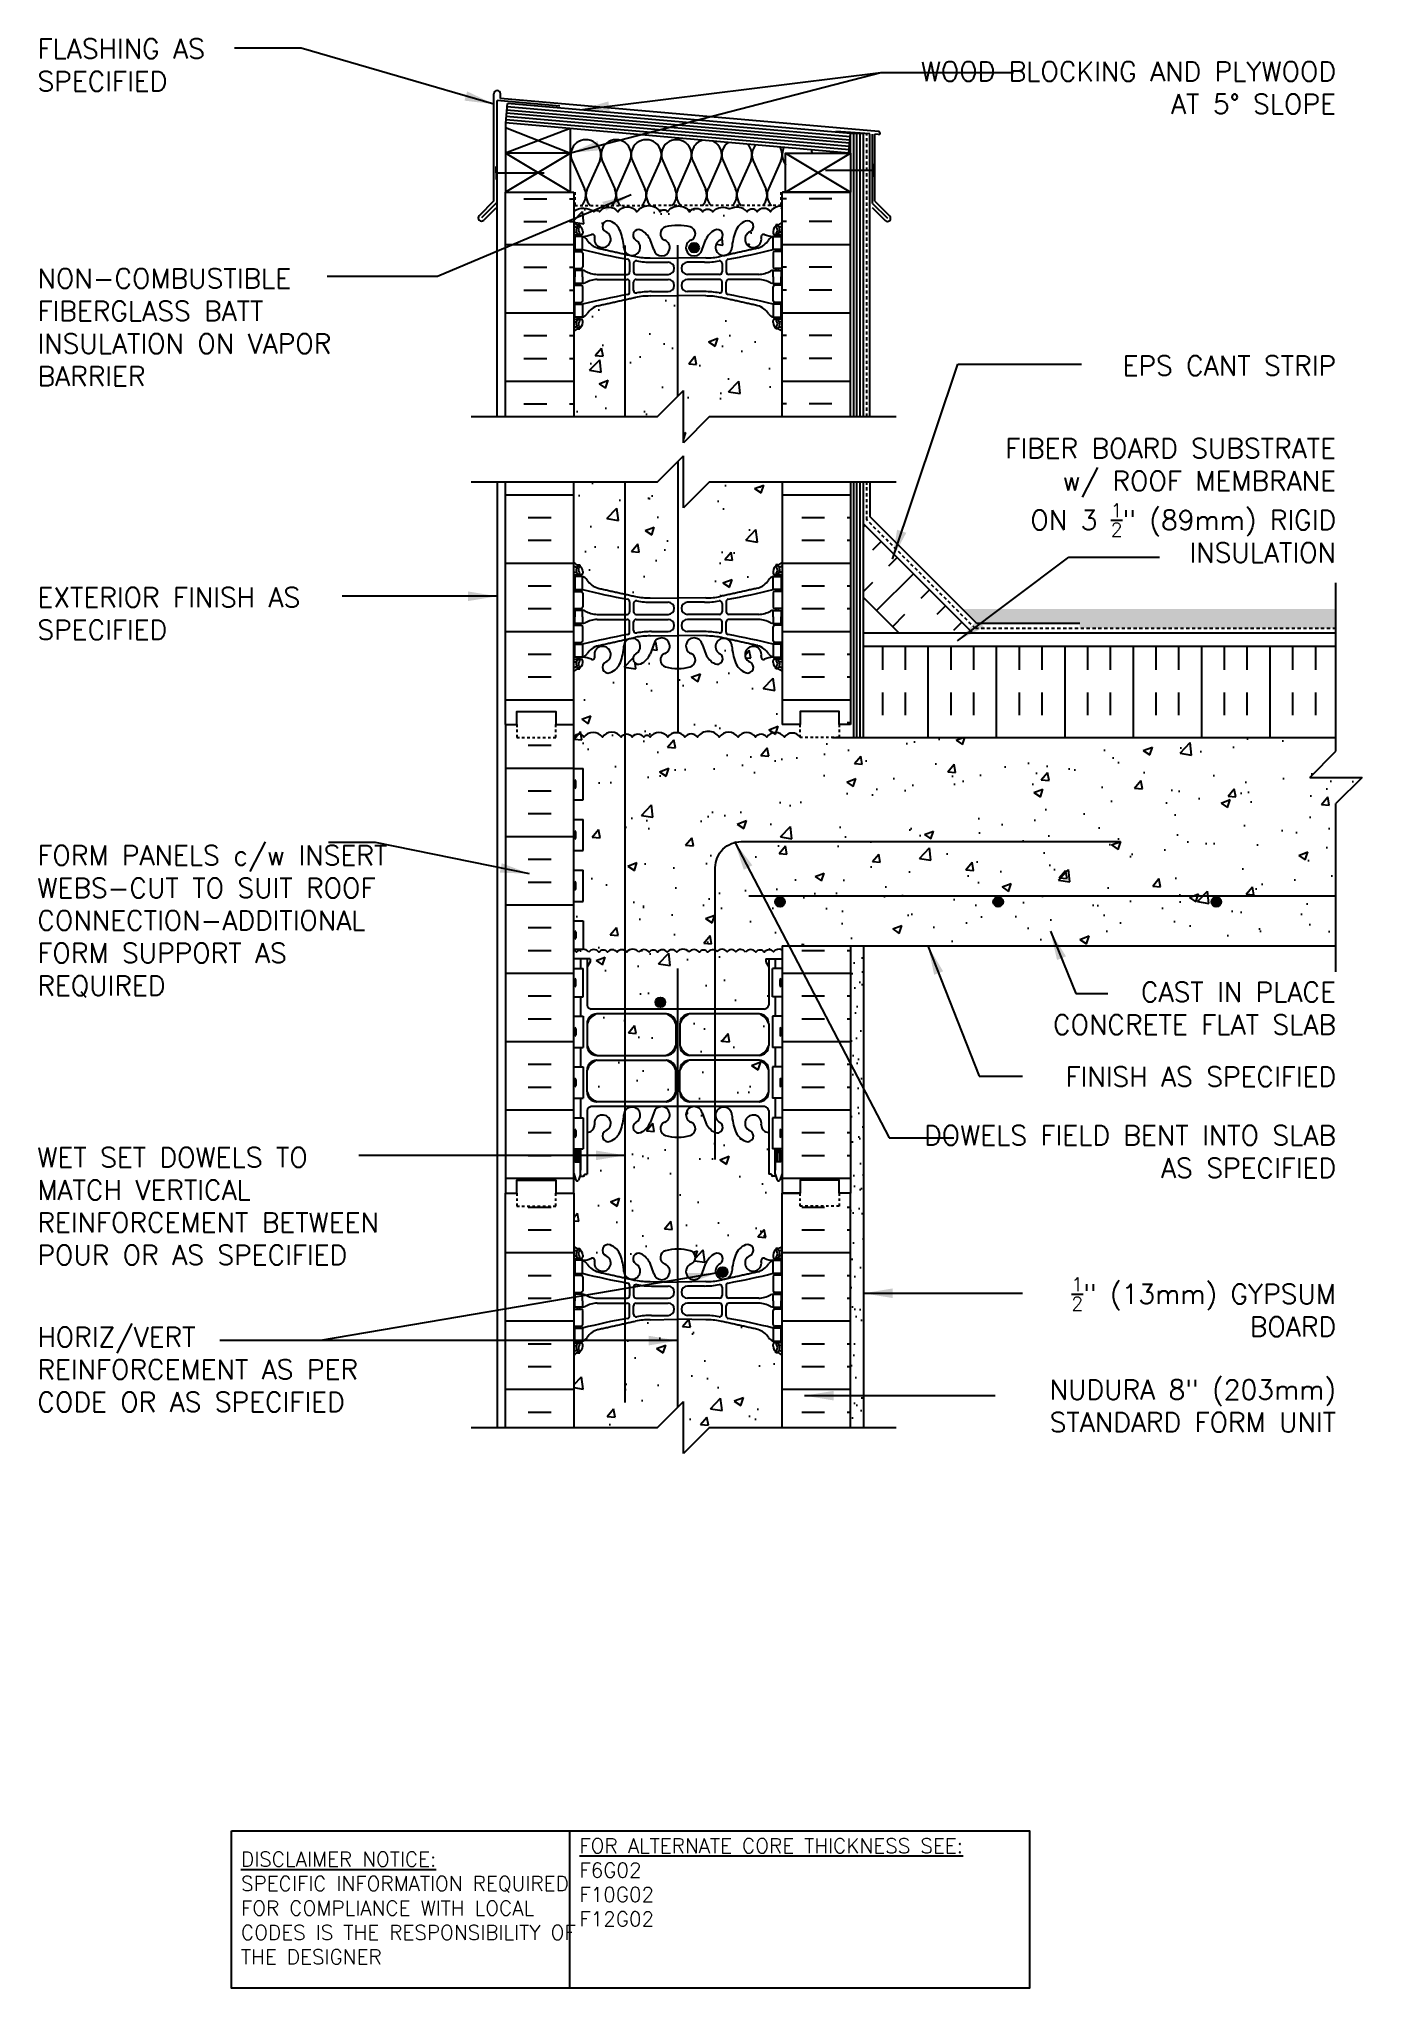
# Model space of a CAD drawing. Header units: inches. Extents: x 103.7 to 154.5, y 81.8 to 156.6.
import ezdxf

# ---------------------------------------------------------------- set-up
doc = ezdxf.new("R2010")
doc.units = ezdxf.units.IN
doc.header["$LTSCALE"] = 0.5
doc.header["$MEASUREMENT"] = 0
doc.linetypes.add('DASHED2', pattern=[0.375, 0.25, -0.125])
for name, color, linetype in [('HATCH', 12, 'Continuous'), ('line25', 2, 'Continuous'), ('LINE3', 3, 'Continuous'), ('LINE50', 5, 'Continuous'), ('LINE9', 9, 'Continuous'), ('TEXT', 4, 'Continuous'), ('Web_Edge', 9, 'Continuous')]:
    doc.layers.add(name, color=color, linetype=linetype)
doc.styles.add('DIM', font='romans.shx', dxfattribs={"width": 0.7})
doc.styles.add('ROMANS', font='romans.shx', dxfattribs={"height": 0.75})
doc.styles.get("Standard").update_dxf_attribs({"font": 'romans.shx', "height": 0.75})
doc.dimstyles.new('ext_12', dxfattribs={"dimscale": 12, "dimtxt": 0.09375, "dimasz": 0.09375, "dimexe": 0.09375, "dimexo": 0.0625, "dimgap": 0.0625, "dimtad": 1, "dimdec": 1, "dimzin": 3, "dimdsep": 46, "dimlunit": 4, "dimtxsty": 'DIM', "dimcen": 0.09, "dimdle": 0.09375, "dimclrt": 4, "dimadec": 0, "dimazin": 0, "dimtfac": 1, "dimtdec": 1, "dimtmove": 2, "dimatfit": 3, "dimfxl": 1, "dimfrac": 2, "dimtolj": 1, "dimtzin": 0, "dimarcsym": 0})

msp = doc.modelspace()

# ---------------------------------------------------------------- texts
at = {"layer": 'TEXT', "char_height": 0.75, "style": 'ROMANS'}
for s, insert, width, attachment_point in [('FLASHING AS \\PSPECIFIED', (103.658, 156.629), 8.7776, 1), ('\\A1;WOOD BLOCKING AND PLYWOOD \\PAT 5%%D SLOPE', (153.512, 155.757), 17.3954, 3), ('NON-COMBUSTIBLE\\PFIBERGLASS BATT INSULATION ON VAPOR BARRIER', (103.658, 147.806), 12.44051, 1), ('\\A1;EPS CANT STRIP', (153.512, 144.46), 9.59335, 3), ('\\A1;FIBER BOARD SUBSTRATE\\Pw/ ROOF MEMBRANE \\PON 3 {\\H0.7x;\\S1/2;}" (89mm) RIGID \\PINSULATION', (153.512, 141.284), 26.1134, 3), ('EXTERIOR FINISH AS SPECIFIED', (103.653, 134.561), 14.56426, 4), ('FORM PANELS c/w INSERT WEBS-CUT TO SUIT ROOF CONNECTION-ADDITIONAL\\PFORM SUPPORT AS \\PREQUIRED', (103.653, 122.738), 14.56613, 4), ('CAST IN PLACE CONCRETE FLAT SLAB', (153.512, 120.4), 12.93494, 3), ('FINISH AS SPECIFIED', (153.512, 117.149), 15.67841, 3), ('DOWELS FIELD BENT INTO SLAB AS SPECIFIED', (153.512, 114.895), 17.21743, 3), ('WET SET DOWELS TO MATCH VERTICAL REINFORCEMENT BETWEEN POUR OR AS SPECIFIED', (103.653, 111.801), 15.31511, 4), ('\\A1;{\\H0.7x;\\S1/2;}" (13mm) GYPSUM \\PBOARD', (153.512, 109.058), 17.21743, 3), ('HORIZ/VERT REINFORCEMENT AS PER CODE OR AS SPECIFIED', (103.653, 107.156), 14.36832, 1), ('NUDURA 8" (203mm) STANDARD FORM UNIT', (153.512, 105.131), 17.21743, 3)]:
    msp.add_mtext(s, dxfattribs=dict(at, insert=insert, width=width, attachment_point=attachment_point))
at = {"layer": 'TEXT', "char_height": 0.5625, "attachment_point": 4}
for s, insert, width in [('{\\LDISCLAIMER NOTICE:}\\PSPECIFIC INFORMATION REQUIRED FOR COMPLIANCE WITH LOCAL CODES IS THE RESPONSIBILITY OF THE DESIGNER', (111.472, 84.846), 14.00235), ('{\\LFOR ALTERNATE CORE THICKNESS SEE:\\P}F6G02\\PF10G02\\PF12G02', (124.464, 85.833), 23.33295)]:
    msp.add_mtext(s, dxfattribs=dict(at, insert=insert, width=width))

# ---------------------------------------------------------------- hatches: boundary and pattern name
at = {"layer": 'HATCH'}
h = msp.add_hatch(dxfattribs=at)
h.set_pattern_fill('INSUL', color=256, scale=7, style=0)
h.set_pattern_definition([(0, (-2801.9145, -263.388), (0, 2.625), []), (0, (-2801.9145, -262.513), (0, 2.625), [0.875, -0.875]), (0, (-2801.9145, -261.638), (0, 2.625), [0.875, -0.875])])
h.paths.add_polyline_path([(124.247, 150.749), (121.622, 150.749), (121.622, 142.124), (124.247, 142.124)])
h = msp.add_hatch(dxfattribs=at)
h.set_pattern_fill('INSUL', color=256, scale=7, style=0)
h.set_pattern_definition([(180, (3058.4086, -263.388), (0, 2.625), []), (180, (3058.4086, -262.513), (0, 2.625), [0.875, -0.875]), (180, (3058.4086, -261.638), (0, 2.625), [0.875, -0.875])])
h.paths.add_polyline_path([(134.872, 150.749), (132.247, 150.749), (132.247, 142.124), (134.872, 142.124)])
h = msp.add_hatch(dxfattribs=at)
h.set_pattern_fill('AR-CONC', color=256, scale=0.5)
edge = h.paths.add_edge_path()
edge.add_line((132.247, 139.622), (129.466, 139.622))
edge.add_line((129.466, 139.622), (128.466, 138.622))
edge.add_line((128.466, 138.622), (128.466, 140.622))
edge.add_line((128.466, 140.622), (127.466, 139.622))
edge.add_line((127.466, 139.622), (124.247, 139.622))
edge.add_line((124.247, 139.622), (124.247, 136.53))
edge.add_arc((124.593, 136.89), 0.5, 226.21089, 246.42182)
edge.add_line((124.393, 136.432), (124.483, 136.432))
edge.add_line((124.483, 136.432), (124.483, 136.39))
edge.add_arc((124.343, 136.183), 0.25, 0, 55.9442, ccw=False)
edge.add_line((124.593, 136.183), (124.593, 136.116))
edge.add_arc((124.531, 136.116), 0.0625, -90, 0, ccw=False)
edge.add_line((124.531, 136.053), (124.483, 136.053))
edge.add_line((124.483, 136.053), (124.483, 135.983))
edge.add_line((124.483, 135.983), (124.588, 135.983))
edge.add_arc((124.466, 135.641), 0.364, 34.97751, 70.33874, ccw=False)
edge.add_arc((125.389, 136.252), 0.743, 212.79192, 253.81071)
edge.add_spline(control_points=[(125.181, 135.538), (126.619, 135.218)], knot_values=[0, 0, 1, 1], degree=1, periodic=0)
edge.add_arc((127.175, 138.149), 2.984, 259.25462, 270.09947)
edge.add_line((127.18, 135.165), (128.247, 135.149))
edge.add_line((128.247, 135.149), (129.314, 135.165))
edge.add_arc((129.319, 138.149), 2.984, 269.90053, 280.74538)
edge.add_spline(control_points=[(129.875, 135.218), (131.313, 135.538)], knot_values=[0, 0, 1, 1], degree=1, periodic=0)
edge.add_arc((131.105, 136.252), 0.743, 286.18929, 327.20808)
edge.add_arc((132.028, 135.641), 0.364, 109.66126, 145.02249, ccw=False)
edge.add_line((131.906, 135.983), (132.011, 135.983))
edge.add_line((132.011, 135.983), (132.011, 136.053))
edge.add_line((132.011, 136.053), (131.964, 136.053))
edge.add_arc((131.964, 136.116), 0.0625, 180, 270, ccw=False)
edge.add_line((131.901, 136.116), (131.901, 136.183))
edge.add_arc((132.151, 136.183), 0.25, 124.0558, 180, ccw=False)
edge.add_line((132.011, 136.39), (132.011, 136.432))
edge.add_line((132.011, 136.432), (132.101, 136.432))
edge.add_arc((131.901, 136.89), 0.5, 293.57818, 313.78911)
edge.add_line((132.247, 136.53), (132.247, 139.622))
h.paths.add_polyline_path([(132.247, 132.337, 0.088416), (132.101, 132.435), (132.011, 132.435), (132.011, 132.476, -0.249069), (131.901, 132.683), (131.901, 132.751, -0.414214), (131.964, 132.813), (132.011, 132.813), (132.011, 132.883), (131.906, 132.883, 0.085348), (131.577, 132.808, -0.669601), (131.444, 132.928, 2.087231), (131.01, 132.703, -1), (130.847, 132.295, -0.21345), (130.455, 132.684, -0.069923), (130.318, 133.328, 1.702394), (129.868, 133.015, -0.940793), (129.664, 132.632, -0.173075), (129.318, 132.999), (129.176, 133.385, 1.612474), (128.744, 133.026, -0.734872), (128.721, 132.515, -0.068475), (128.247, 132.453, -0.068475), (127.773, 132.515, -0.734872), (127.75, 133.026, 1.612474), (127.318, 133.385), (127.176, 132.999, -0.173075), (126.83, 132.632, -0.940793), (126.626, 133.015, 1.702394), (126.176, 133.328, -0.069923), (126.04, 132.684, -0.21345), (125.647, 132.295, -1), (125.484, 132.703, 2.087231), (125.05, 132.928, -0.669601), (124.918, 132.808, 0.085348), (124.588, 132.883), (124.483, 132.883), (124.483, 132.813), (124.531, 132.813, -0.414214), (124.593, 132.751), (124.593, 132.683, -0.249069), (124.483, 132.476), (124.483, 132.435), (124.393, 132.435, 0.088416), (124.247, 132.337), (124.247, 130.303), (124.247, 129.815, -0.594384), (124.637, 129.815, -0.520567), (125.346, 129.815, -0.520567), (126.067, 129.815, -0.520567), (126.491, 129.815, -0.520567), (126.938, 129.815, -0.520567), (127.181, 129.815, -0.520567), (127.858, 129.815, -0.520567), (128.517, 129.815, -0.520567), (128.995, 129.815, -0.520567), (129.836, 129.815, -0.520567), (130.558, 129.815, -0.520567), (131.225, 129.815, -0.520567), (131.657, 129.815, -0.520567), (132.334, 129.815, -0.51094), (132.935, 129.824), (132.935, 130.303), (132.247, 130.303)])
edge = h.paths.add_edge_path()
edge.add_arc((131.901, 145.034), 0.5, 46.21089, 66.42182)
edge.add_line((132.101, 145.492), (132.011, 145.492))
edge.add_line((132.011, 145.492), (132.011, 145.534))
edge.add_arc((132.151, 145.741), 0.25, 180, 235.9442, ccw=False)
edge.add_line((131.901, 145.741), (131.901, 145.808))
edge.add_arc((131.964, 145.808), 0.0625, 90, 180, ccw=False)
edge.add_line((131.964, 145.871), (132.011, 145.871))
edge.add_line((132.011, 145.871), (132.011, 145.941))
edge.add_line((132.011, 145.941), (131.906, 145.941))
edge.add_arc((132.028, 146.284), 0.364, 214.97751, 250.33874, ccw=False)
edge.add_arc((131.105, 145.672), 0.743, 32.79192, 73.81071)
edge.add_spline(control_points=[(131.313, 146.386), (129.875, 146.707)], knot_values=[0, 0, 1, 1], degree=1, periodic=0)
edge.add_arc((129.319, 143.775), 2.984, 79.25462, 90.09947)
edge.add_line((129.314, 146.759), (128.247, 146.775))
edge.add_line((128.247, 146.775), (127.18, 146.759))
edge.add_arc((127.175, 143.775), 2.984, 89.90053, 100.74538)
edge.add_spline(control_points=[(126.619, 146.707), (125.181, 146.386)], knot_values=[0, 0, 1, 1], degree=1, periodic=0)
edge.add_arc((125.389, 145.672), 0.743, 106.18929, 147.20808)
edge.add_arc((124.466, 146.284), 0.364, 289.66126, 325.02249, ccw=False)
edge.add_line((124.588, 145.941), (124.483, 145.941))
edge.add_line((124.483, 145.941), (124.483, 145.871))
edge.add_line((124.483, 145.871), (124.531, 145.871))
edge.add_arc((124.531, 145.808), 0.0625, 0, 90, ccw=False)
edge.add_line((124.593, 145.808), (124.593, 145.741))
edge.add_arc((124.343, 145.741), 0.25, 304.0558, 360, ccw=False)
edge.add_line((124.483, 145.534), (124.483, 145.492))
edge.add_line((124.483, 145.492), (124.393, 145.492))
edge.add_arc((124.593, 145.034), 0.5, 113.57818, 133.78911)
edge.add_line((124.247, 145.395), (124.247, 142.124))
edge.add_line((124.247, 142.124), (127.466, 142.124))
edge.add_line((127.466, 142.124), (128.466, 143.124))
edge.add_line((128.466, 143.124), (128.466, 141.124))
edge.add_line((128.466, 141.124), (129.466, 142.124))
edge.add_line((129.466, 142.124), (132.247, 142.124))
edge.add_line((132.247, 142.124), (132.247, 145.395))
h.paths.add_polyline_path([(130.847, 149.63, -1), (131.01, 149.221, 2.087231), (131.444, 148.996, -0.669601), (131.577, 149.116, 0.085348), (131.906, 149.041), (132.011, 149.041), (132.011, 149.111), (131.964, 149.111, -0.414214), (131.901, 149.173), (131.901, 149.241, -0.249069), (132.011, 149.448), (132.011, 149.49), (132.101, 149.49, 0.088416), (132.247, 149.587), (132.247, 150.215, 0.259173), (131.796, 149.995, 0.520567), (131.296, 149.995, 0.520567), (130.909, 149.995, 0.336749), (130.247, 150.101, 0.336749), (129.585, 149.995, 0.520567), (129.198, 149.995, 0.520567), (128.698, 149.995, 0.520567), (127.852, 149.995, 0.520567), (127.57, 149.995, 0.520567), (126.675, 149.995, 0.520567), (125.935, 149.995, 0.520567), (125.242, 149.995, 0.520567), (125.022, 149.995, 0.321585), (124.247, 150.021), (124.247, 149.587, 0.088416), (124.393, 149.49), (124.483, 149.49), (124.483, 149.448, -0.249069), (124.593, 149.241), (124.593, 149.173, -0.414214), (124.531, 149.111), (124.483, 149.111), (124.483, 149.041), (124.588, 149.041, 0.085348), (124.918, 149.116, -0.669601), (125.05, 148.996, 2.087231), (125.484, 149.221, -1), (125.647, 149.63, -0.21345), (126.04, 149.24, -0.069923), (126.176, 148.597, 1.702394), (126.626, 148.909, -0.940793), (126.83, 149.292, -0.173075), (127.176, 148.926), (127.318, 148.539, 1.612474), (127.75, 148.898, -0.734872), (127.773, 149.409, -0.068475), (128.247, 149.472, -0.068475), (128.721, 149.409, -0.734872), (128.744, 148.898, 1.612474), (129.176, 148.539), (129.318, 148.926, -0.173075), (129.664, 149.292, -0.940793), (129.868, 148.909, 1.702394), (130.318, 148.597, -0.069923), (130.455, 149.24, -0.21345)])
h.paths.add_polyline_path([(154.512, 128.271), (152.512, 128.271), (153.512, 129.271), (153.512, 129.803), (134.185, 129.803), (132.935, 129.803), (132.935, 129.824, 0.51094), (132.334, 129.815, 0.520567), (131.657, 129.815, 0.520567), (131.225, 129.815, 0.520567), (130.558, 129.815, 0.520567), (129.836, 129.815, 0.520567), (128.995, 129.815, 0.520567), (128.517, 129.815, 0.520567), (127.858, 129.815, 0.520567), (127.181, 129.815, 0.520567), (126.938, 129.815, 0.520567), (126.491, 129.815, 0.520567), (126.067, 129.815, 0.520567), (125.346, 129.815, 0.520567), (124.637, 129.815, 0.594384), (124.247, 129.815), (124.247, 128.608), (124.612, 128.608), (124.612, 127.408), (124.247, 127.408), (124.247, 126.658), (124.612, 126.658), (124.612, 125.458), (124.247, 125.458), (124.247, 124.708), (124.612, 124.708), (124.612, 123.508), (124.247, 123.508), (124.247, 122.758), (124.612, 122.758), (124.612, 121.673, -0.223532), (124.822, 121.553, -0.520567), (125.215, 121.553, -0.520567), (125.547, 121.553, -0.520567), (125.909, 121.553, -0.520567), (126.281, 121.553, -0.520567), (126.747, 121.553, -0.520567), (127.14, 121.553, -0.520567), (127.471, 121.553, -0.520567), (127.834, 121.553, -0.520567), (128.206, 121.553, -0.520567), (128.672, 121.553, -0.520567), (129.065, 121.553, -0.520567), (129.396, 121.553, -0.493322), (129.747, 121.568, -0.520567), (130.14, 121.568, -0.520567), (130.471, 121.568, -0.546814), (130.843, 121.553, -0.520567), (131.237, 121.553, -0.520567), (131.568, 121.553, -0.493322), (131.918, 121.568, -0.405724), (132.247, 121.631), (132.247, 121.803), (153.512, 121.803), (153.512, 127.271)])
h.paths.add_polyline_path([(131.737, 120.99), (131.617, 121.19), (131.617, 121.303), (132.247, 121.303), (132.247, 121.631, 0.405724), (131.918, 121.568, 0.493322), (131.568, 121.553, 0.520567), (131.237, 121.553, 0.520567), (130.843, 121.553, 0.546814), (130.471, 121.568, 0.520567), (130.14, 121.568, 0.520567), (129.747, 121.568, 0.493322), (129.396, 121.553, 0.520567), (129.065, 121.553, 0.520567), (128.672, 121.553, 0.520567), (128.206, 121.553, 0.520567), (127.834, 121.553, 0.520567), (127.471, 121.553, 0.520567), (127.14, 121.553, 0.520567), (126.747, 121.553, 0.520567), (126.281, 121.553, 0.520567), (125.909, 121.553, 0.520567), (125.547, 121.553, 0.520567), (125.215, 121.553, 0.520567), (124.822, 121.553, 0.520567), (124.356, 121.553, 0.154863), (124.247, 121.636), (124.247, 121.303), (124.877, 121.303), (124.877, 121.19), (124.757, 120.99), (124.757, 119.522, 0.268156), (124.918, 119.374), (131.576, 119.374, 0.268138), (131.737, 119.522)])
h.paths.add_polyline_path([(128.171, 118.811, 0.225652), (127.796, 119.186), (125.132, 119.186, 0.225652), (124.757, 118.811), (124.757, 117.97, 0.225652), (125.132, 117.595), (127.796, 117.595, 0.225652), (128.171, 117.97)])
h.paths.add_polyline_path([(128.171, 117.03, 0.225652), (127.796, 117.405), (125.132, 117.405, 0.225652), (124.757, 117.03), (124.757, 116.189, 0.225652), (125.132, 115.814), (127.796, 115.814, 0.225652), (128.171, 116.189)])
h.paths.add_polyline_path([(131.737, 117.03, 0.225652), (131.362, 117.405), (128.698, 117.405, 0.225652), (128.323, 117.03), (128.323, 116.189, 0.225652), (128.698, 115.814), (131.362, 115.814, 0.225652), (131.737, 116.189)])
h.paths.add_polyline_path([(131.737, 118.811, 0.225652), (131.362, 119.186), (128.698, 119.186, 0.225652), (128.323, 118.811), (128.323, 117.97, 0.225652), (128.698, 117.595), (131.362, 117.595, 0.225652), (131.737, 117.97)])
h.paths.add_polyline_path([(132.013, 112.952), (131.887, 112.952, -0.414214), (131.837, 113.002), (131.837, 113.032), (131.737, 113.032), (131.737, 114.633, -0.380392), (131.444, 114.928, 2.087231), (131.01, 114.703, -1), (130.847, 114.295, -0.21345), (130.455, 114.684, -0.069923), (130.318, 115.328, 1.702394), (129.868, 115.015, -0.940793), (129.664, 114.632, -0.173075), (129.318, 114.999), (129.176, 115.385, 1.612474), (128.744, 115.026, -0.734872), (128.721, 114.515, -0.068475), (128.247, 114.453, -0.068475), (127.773, 114.515, -0.734872), (127.75, 115.026, 1.612474), (127.318, 115.385), (127.176, 114.999, -0.173075), (126.83, 114.632, -0.940793), (126.626, 115.015, 1.702394), (126.176, 115.328, -0.069923), (126.04, 114.684, -0.21345), (125.647, 114.295, -1), (125.484, 114.703, 2.087231), (125.05, 114.928, -0.380397), (124.757, 114.633), (124.757, 113.032), (124.657, 113.032), (124.657, 113.002, -0.414214), (124.607, 112.952), (124.481, 112.952), (124.432, 112.802, -0.6), (124.332, 112.802), (124.247, 113.062), (124.247, 112.303), (124.247, 110.268, 0.088416), (124.393, 110.171), (124.483, 110.171), (124.483, 110.129, -0.249069), (124.593, 109.922), (124.593, 109.855, -0.414214), (124.531, 109.792), (124.483, 109.792), (124.483, 109.722), (124.588, 109.722, 0.085348), (124.918, 109.798, -0.669601), (125.05, 109.677, 2.087231), (125.484, 109.902, -1), (125.647, 110.311, -0.21345), (126.04, 109.922, -0.069923), (126.176, 109.278, 1.702394), (126.626, 109.59, -0.940793), (126.83, 109.974, -0.173075), (127.176, 109.607), (127.318, 109.22, 1.612474), (127.75, 109.58, -0.734872), (127.773, 110.091, -0.068475), (128.247, 110.153, -0.068475), (128.721, 110.091, -0.734872), (128.744, 109.58, 1.612474), (129.176, 109.22), (129.318, 109.607, -0.173075), (129.664, 109.974, -0.940793), (129.868, 109.59, 1.702394), (130.318, 109.278, -0.069923), (130.455, 109.922, -0.21345), (130.847, 110.311, -1), (131.01, 109.902, 2.087231), (131.444, 109.677, -0.669601), (131.577, 109.798, 0.085348), (131.906, 109.722), (132.011, 109.722), (132.011, 109.792), (131.964, 109.792, -0.414214), (131.901, 109.855), (131.901, 109.922, -0.249069), (132.011, 110.129), (132.011, 110.171), (132.101, 110.171, 0.088416), (132.247, 110.268), (132.247, 112.303), (132.247, 113.062), (132.162, 112.802, -0.6), (132.062, 112.802)])
edge = h.paths.add_edge_path()
edge.add_arc((131.901, 105.715), 0.5, 46.21089, 66.42182)
edge.add_line((132.101, 106.173), (132.011, 106.173))
edge.add_line((132.011, 106.173), (132.011, 106.215))
edge.add_arc((132.151, 106.422), 0.25, 180, 235.9442, ccw=False)
edge.add_line((131.901, 106.422), (131.901, 106.49))
edge.add_arc((131.964, 106.49), 0.0625, 90, 180, ccw=False)
edge.add_line((131.964, 106.552), (132.011, 106.552))
edge.add_line((132.011, 106.552), (132.011, 106.622))
edge.add_line((132.011, 106.622), (131.906, 106.622))
edge.add_arc((132.028, 106.965), 0.364, 214.97751, 250.33874, ccw=False)
edge.add_arc((131.105, 106.354), 0.743, 32.79192, 73.81071)
edge.add_spline(control_points=[(131.313, 107.068), (129.875, 107.388)], knot_values=[0, 0, 1, 1], degree=1, periodic=0)
edge.add_arc((129.319, 104.456), 2.984, 79.25462, 90.09947)
edge.add_line((129.314, 107.44), (128.247, 107.456))
edge.add_line((128.247, 107.456), (127.18, 107.44))
edge.add_arc((127.175, 104.456), 2.984, 89.90053, 100.74538)
edge.add_spline(control_points=[(126.619, 107.388), (125.181, 107.068)], knot_values=[0, 0, 1, 1], degree=1, periodic=0)
edge.add_arc((125.389, 106.354), 0.743, 106.18929, 147.20808)
edge.add_arc((124.466, 106.965), 0.364, 289.66126, 325.02249, ccw=False)
edge.add_line((124.588, 106.622), (124.483, 106.622))
edge.add_line((124.483, 106.622), (124.483, 106.552))
edge.add_line((124.483, 106.552), (124.531, 106.552))
edge.add_arc((124.531, 106.49), 0.0625, 0, 90, ccw=False)
edge.add_line((124.593, 106.49), (124.593, 106.422))
edge.add_arc((124.343, 106.422), 0.25, 304.0558, 360, ccw=False)
edge.add_line((124.483, 106.215), (124.483, 106.173))
edge.add_line((124.483, 106.173), (124.393, 106.173))
edge.add_arc((124.593, 105.715), 0.5, 113.57818, 133.78911)
edge.add_line((124.247, 106.076), (124.247, 103.303))
edge.add_line((124.247, 103.303), (127.466, 103.303))
edge.add_line((127.466, 103.303), (128.466, 104.303))
edge.add_line((128.466, 104.303), (128.466, 102.303))
edge.add_line((128.466, 102.303), (129.466, 103.303))
edge.add_line((129.466, 103.303), (132.247, 103.303))
edge.add_line((132.247, 103.303), (132.247, 106.076))
h = msp.add_hatch(dxfattribs=at)
h.set_pattern_fill('INSUL', color=256, scale=7, style=0)
h.paths.add_polyline_path([(134.872, 139.622), (132.247, 139.622), (132.247, 130.303), (132.935, 130.303), (132.935, 130.803), (134.435, 130.803), (134.435, 130.303), (134.872, 130.303)])
h.paths.add_polyline_path([(124.247, 139.622), (121.622, 139.622), (121.622, 130.303), (122.06, 130.303), (122.06, 130.803), (123.56, 130.803), (123.56, 130.303), (124.247, 130.303)])
h = msp.add_hatch(dxfattribs=at)
h.set_pattern_fill('INSUL', color=256, scale=7, angle=45, style=0)
h.set_pattern_definition([(45, (28.069, -25.0983), (-1.856155, 1.856155), []), (45, (27.4502, -24.4796), (-1.856155, 1.856155), [0.875, -0.875]), (45, (26.8315, -23.861), (-1.856155, 1.856155), [0.875, -0.875])])
h.paths.add_polyline_path([(136.62, 133.928), (139.449, 133.928), (135.372, 138.005), (135.372, 135.176)])
h = msp.add_hatch(dxfattribs=at)
h.set_pattern_fill('GRAVEL', color=256, style=0)
h.set_pattern_definition([(228.0128, (2.72, -9.73168), (-7.999998232, -9.000001342), [0.134536, -13.319088]), (184.9697, (2.63, -9.83168), (12.0000010515, 0.999991307), [0.230868, -22.855925]), (132.5104, (2.4, -9.85168), (9.999990718, -11.000008674), [0.162788, -16.116032]), (267.2737, (2.01, -10.10168), (0.999996018, 20.000000295), [0.210238, -20.813558]), (292.8337, (2, -10.31168), (-5.000009905, 11.999996412), [0.206155, -20.409373]), (357.2737, (2.08, -10.50168), (-20.000000295, 0.999996018), [0.210238, -20.813558]), (37.6942, (2.29, -10.51168), (-13.0000073456, -9.999990405), [0.278029, -27.524849]), (72.2553, (2.51, -10.34168), (7.000010763, 21.999996231), [0.262488, -25.986321]), (121.4296, (2.59, -10.09168), (-8.000008234, 12.999995036), [0.21095, -20.884073]), (175.2364, (2.48, -9.91168), (11.000000946, -0.999991533), [0.240832, -11.800763]), (222.3974, (2.24, -9.89168), (-12.000007351, -10.999992082), [0.311448, -30.833375]), (138.8141, (3, -10.11168), (-7.000002947, 5.999997313), [0.106301, -10.523844]), (171.4692, (2.92, -10.04168), (12.999998285, -2.00000791), [0.202237, -20.021511]), (225, (2.72, -10.0117), (-1e-16, -1.0000003), [0.141421, -1.272792]), (203.1986, (2.65, -9.89168), (4.99999973, 2.000001325), [0.076158, -7.539615]), (291.8014, (2.58, -9.92168), (-0.99999991, 3.00000027), [0.107703, -5.277462]), (30.9638, (2.62, -10.02168), (2.99999802, 2.00000248), [0.174929, -5.656023]), (161.5651, (2.77, -9.93168), (2.00000043, -0.9999984), [0.126491, -3.035787]), (16.3895, (2, -9.92168), (10.000002198, 2.99999271), [0.1772, -17.542845]), (70.3462, (2.17, -9.87168), (-3.999995247, -11.000002136), [0.148661, -14.717408]), (293.1986, (2.77, -9.73168), (-2.000001325, 4.99999973), [0.152315, -7.463458]), (343.6105, (2.83, -9.87168), (-10.000002198, 2.99999271), [0.1772, -17.542845]), (339.444, (2, -10.54168), (-5.000001845, 1.999995996), [0.17088, -8.373124]), (294.7751, (2.16, -10.60168), (-4.99999219, 11.000003422), [0.143178, -14.174643]), (66.8014, (2.78, -10.73168), (2.000001325, 4.99999973), [0.152315, -7.463458]), (17.354, (2.84, -10.59168), (-13.000002019, -3.999994502), [0.167631, -16.595424]), (69.444, (2.29, -10.73168), (-1.999995996, -5.000001845), [0.08544, -8.458564]), (101.3099, (2.72, -10.73168), (-0.99999763, 4.00000075), [0.05099, -5.048029]), (165.9638, (2.71, -10.68168), (3.00000055, -0.99999806), [0.206155, -3.91695]), (186.009, (2.51, -10.63168), (9.999999751, 0.999999317), [0.19105, -18.913923]), (303.6901, (2.62, -10.11168), (-1.00000133, 1.99999956), [0.144222, -3.461329]), (353.1572, (2.7, -10.23168), (16.9999993655, -2.000007998), [0.251794, -24.927563]), (60.9454, (2.95, -10.26168), (-4.000000027, -7.000000385), [0.102956, -10.192674]), (90, (3, -10.1717), (-1, 1), [0.06, -0.94]), (120.2564, (2.49, -10.60168), (3.999994887, -7.000002456), [0.138924, -13.75352]), (48.0128, (2.42, -10.48168), (7.999998232, 9.000001342), [0.269072, -13.184552]), (0, (2.6, -10.2817), (1, 1), [0.26, -0.74]), (325.3048, (2.86, -10.28168), (-9.999994259, 7.00000861), [0.158114, -15.653274]), (254.0546, (2.99, -10.37168), (-0.99999989, -4.00000013), [0.145602, -7.134508]), (207.646, (2.95, -10.51168), (-18.999995807, -10.000007713), [0.237065, -23.469474]), (175.4261, (2.74, -10.62168), (-13.000000558, 0.999994801), [0.250799, -24.829074])])
h.paths.add_polyline_path([(153.512, 134.74), (139.167, 134.74), (139.729, 134.178), (143.677, 134.178), (143.677, 133.99), (153.512, 133.99)])
h = msp.add_hatch(dxfattribs=at)
h.set_pattern_fill('INSUL', color=256, scale=7, angle=90, style=0)
h.set_pattern_definition([(90, (35.4825, -25.0983), (-2.625, 2e-16), []), (90, (34.6075, -25.0983), (-2.625, 2e-16), [0.875, -0.875]), (90, (33.7325, -25.0983), (-2.625, 2e-16), [0.875, -0.875])])
h.paths.add_polyline_path([(135.372, 133.303), (135.372, 129.803), (153.512, 129.803), (153.512, 133.303)])
h = msp.add_hatch(dxfattribs=at)
h.set_pattern_fill('INSUL', color=256, scale=7, style=0)
h.paths.add_polyline_path([(134.872, 121.803), (132.247, 121.803), (132.247, 112.303), (132.935, 112.303), (132.935, 112.803), (134.435, 112.803), (134.435, 112.303), (134.872, 112.303)])
h.paths.add_polyline_path([(124.247, 130.303), (123.56, 130.303), (123.56, 129.803), (122.06, 129.803), (122.06, 129.862), (121.622, 129.862), (121.622, 112.303), (122.06, 112.303), (122.06, 112.803), (123.56, 112.803), (123.56, 112.303), (124.247, 112.303)])
h = msp.add_hatch(dxfattribs=at)
h.set_pattern_fill('AR-SAND', color=256, scale=0.5, style=0)
h.set_pattern_definition([(37.5, (-96.5193, -8.11735), (-0.0314967, 0.9634119), [0, -0.76, 0, -0.85, 0, -0.8125]), (7.5, (-96.5193, -8.1173), (0.8848884, 1.411073), [0, -0.41, 0, -0.685, 0, -0.2625]), (327.5, (-97.1343, -8.11735), (1.557071, 0.0028295), [0, -0.25, 0, -0.9, 0, -1.175]), (317.5, (-97.1343, -8.1173), (1.503063, 0.438838), [0, -0.125, 0, -0.59, 0, -0.675])])
h.paths.add_polyline_path([(135.372, 121.803), (134.872, 121.803), (134.872, 121.329), (135.372, 121.329)])
h.paths.add_polyline_path([(135.372, 106.303), (134.872, 106.303), (134.872, 121.303), (135.372, 121.303)])
h.paths.add_polyline_path([(134.872, 103.303), (135.372, 103.303), (135.372, 106.215), (134.872, 106.215)])
h = msp.add_hatch(dxfattribs=at)
h.set_pattern_fill('INSUL', color=256, scale=7, style=0)
h.set_pattern_definition([(0, (0, -10.7317), (0, 2.625), []), (0, (0, -9.8567), (0, 2.625), [0.875, -0.875]), (0, (0, -8.9817), (0, 2.625), [0.875, -0.875])])
h.paths.add_polyline_path([(132.247, 103.303), (134.872, 103.303), (134.872, 112.303), (134.435, 112.303), (134.435, 111.803), (132.935, 111.803), (132.935, 112.303), (132.247, 112.303)])
h.paths.add_polyline_path([(121.622, 103.303), (124.247, 103.303), (124.247, 112.303), (123.56, 112.303), (123.56, 111.803), (122.06, 111.803), (122.06, 112.303), (121.622, 112.303)])
at = {"layer": 'LINE3'}
h = msp.add_hatch(color=256, dxfattribs=at)
h.paths.add_polyline_path([(129.055, 148.646, 0.831395), (128.687, 148.646)])
h.paths.add_polyline_path([(129.058, 148.612, 0.045935), (129.055, 148.646), (128.687, 148.646, 0.045935), (128.683, 148.612, 1)])
for points in [[(132.357, 123.49, 1), (131.982, 123.49, 1)], [(140.732, 123.49, 1), (140.357, 123.49, 1)], [(149.107, 123.49, 1), (148.732, 123.49, 1)], [(127.762, 119.634, 1), (127.387, 119.634, 1)], [(130.153, 109.269, 1), (129.778, 109.269, 1)]]:
    msp.add_hatch(color=256, dxfattribs=at).paths.add_polyline_path(points)

# ---------------------------------------------------------------- linework, layer by layer
msp.add_line((153.512, 133.99), (153.512, 134.74))
at = {"layer": 'HATCH'}
for p, q in [((121.185, 150.412), (121.185, 154.524)), ((121.31, 150.36), (121.31, 154.265)), ((123.714, 154.055), (121.31, 154.265)), ((121.435, 154.348), (121.435, 154.524)), ((135.953, 153.078), (121.435, 154.348)), ((134.817, 152.374), (121.648, 153.526)), ((134.828, 152.499), (121.659, 153.651)), ((134.839, 152.623), (121.67, 153.775)), ((134.85, 152.748), (121.681, 153.9)), ((134.861, 152.872), (121.692, 154.024)), ((121.622, 153.228), (124.122, 152.249)), ((124.112, 153.185), (121.622, 152.249)), ((135.622, 152.983), (134.315, 153.075)), ((134.997, 142.124), (134.997, 153.001)), ((135.122, 142.124), (135.122, 153.001)), ((135.247, 142.124), (135.247, 153.001)), ((135.622, 142.124), (135.622, 152.983)), ((135.716, 150.316), (135.716, 152.976)), ((135.947, 152.964), (135.81, 152.972)), ((135.81, 150.399), (135.81, 152.972)), ((124.122, 150.749), (121.622, 152.249)), ((124.122, 152.249), (121.622, 150.749)), ((132.372, 150.749), (134.872, 152.249)), ((132.372, 152.249), (134.872, 150.749)), ((124.185, 151.946), (124.664, 150.873)), ((125.244, 151.946), (124.765, 150.872)), ((125.344, 151.946), (125.824, 150.873)), ((126.403, 151.946), (125.924, 150.872)), ((126.504, 151.946), (126.983, 150.873)), ((127.563, 151.946), (127.084, 150.872)), ((127.663, 151.946), (128.142, 150.873)), ((128.722, 151.946), (128.243, 150.872)), ((128.823, 151.946), (129.302, 150.873)), ((129.881, 151.946), (129.403, 150.872)), ((129.982, 151.946), (130.461, 150.873)), ((131.041, 151.946), (130.562, 150.872)), ((131.141, 151.946), (131.621, 150.873)), ((132.2, 151.946), (131.721, 150.872)), ((132.3, 151.946), (132.372, 151.786)), ((121.185, 150.412), (120.616, 149.843)), ((121.31, 150.36), (120.704, 149.755)), ((121.26, 150.134), (120.793, 149.667)), ((135.703, 150.152), (136.201, 149.653)), ((135.716, 150.316), (136.29, 149.742)), ((135.81, 150.399), (136.378, 149.83)), ((134.997, 129.803), (134.997, 139.622)), ((135.122, 129.803), (135.122, 139.622)), ((135.247, 129.803), (135.247, 139.622)), ((135.622, 139.622), (135.622, 138.285)), ((139.729, 134.178), (135.622, 138.285)), ((143.677, 134.178), (139.729, 134.178))]:
    msp.add_line(p, q, dxfattribs=at)
at = {"layer": 'HATCH', "color": 6, "linetype": 'DASHED2', "ltscale": 0.5}
for points in [[(122.935, 150.749), (124.291, 150.749), (124.291, 150.229), (127.247, 150.229)], [(133.56, 150.749), (132.203, 150.749), (132.203, 150.229), (127.247, 150.229)]]:
    msp.add_lwpolyline(points, dxfattribs=at)
at = {"layer": 'HATCH'}
for points in [[(124.247, 150.021, -0.321585), (125.022, 149.995, -0.520567), (125.242, 149.995, -0.520567), (125.935, 149.995, -0.520567), (126.675, 149.995, -0.520567), (127.57, 149.995, -0.520567), (127.852, 149.995, -0.520567), (128.698, 149.995, -0.520567), (129.198, 149.995, -0.520567), (129.585, 149.995, -0.336749), (130.247, 150.101)], [(132.247, 150.215, 0.259173), (131.796, 149.995, 0.520567), (131.296, 149.995, 0.520567), (130.909, 149.995, 0.336749), (130.247, 150.101)], [(132.941, 129.815, 0.520567), (132.334, 129.815, 0.520567), (131.657, 129.815, 0.520567), (131.225, 129.815, 0.520567), (130.558, 129.815, 0.520567), (129.836, 129.815, 0.520567), (128.995, 129.815, 0.520567), (128.517, 129.815, 0.520567), (127.858, 129.815, 0.520567), (127.181, 129.815, 0.520567), (126.938, 129.815, 0.520567), (126.491, 129.815, 0.520567), (126.067, 129.815, 0.520567), (125.346, 129.815, 0.520567), (124.637, 129.815, 0.594384), (124.247, 129.815)], [(124.822, 121.553, 0.520567), (124.356, 121.553, 0.154863), (124.247, 121.636, 0.154863)], [(126.747, 121.553, 0.520567), (126.281, 121.553, 0.520567), (125.909, 121.553, 0.520567), (125.547, 121.553, 0.520567), (125.215, 121.553, 0.520567), (124.822, 121.553, 0.212897), (124.822, 121.553, 0.212897)], [(128.672, 121.553, 0.520567), (128.206, 121.553, 0.520567), (127.834, 121.553, 0.520567), (127.471, 121.553, 0.520567), (127.14, 121.553, 0.520567), (126.747, 121.553, 0.212897), (126.747, 121.553, 0.212897)], [(129.747, 121.568, 0.493322), (129.396, 121.553, 0.520567), (129.065, 121.553, 0.520567), (128.672, 121.553, 0.212897), (128.672, 121.553)], [(130.843, 121.553, 0.546814), (130.471, 121.568, 0.520567), (130.14, 121.568, 0.520567), (129.747, 121.568, 0.212897), (129.747, 121.568)], [(131.918, 121.568, 0.493322), (131.568, 121.553, 0.520567), (131.237, 121.553, 0.520567), (130.843, 121.553, 0.212897), (130.843, 121.553)], [(132.247, 121.631, 0.405724), (131.918, 121.568), (131.918, 121.568)]]:
    msp.add_lwpolyline(points, format="xyb", dxfattribs=at)
for centre, radius, start, end in [((121.31, 154.524), 0.125, 0, 180), ((124.714, 152.182), 0.58, 335.96637, 204.06937), ((125.874, 152.182), 0.58, 335.96637, 204.06937), ((127.033, 152.182), 0.58, 335.96637, 204.06937), ((128.192, 152.182), 0.58, 335.96637, 204.06937), ((129.352, 152.182), 0.58, 105.75636, 204.06937), ((135.95, 153.021), 0.0568, 266.63891, 86.63891), ((129.352, 152.182), 0.58, 335.96637, 64.24364), ((130.511, 152.182), 0.58, 125.46045, 204.06937), ((130.511, 152.182), 0.58, 335.96637, 44.53955), ((131.671, 152.182), 0.58, 139.08796, 204.06937), ((131.671, 152.182), 0.58, 335.96637, 30.91204), ((132.83, 152.182), 0.58, 150.65055, 204.06937), ((132.83, 152.182), 0.58, 6.64068, 19.34945), ((124.135, 150.636), 0.58, 315.31494, 24.06937), ((125.295, 150.636), 0.58, 155.96637, 224.68506), ((125.294, 150.636), 0.58, 315.31494, 24.06937), ((126.454, 150.636), 0.58, 155.96637, 224.68506), ((126.454, 150.636), 0.58, 315.31494, 24.06937), ((127.613, 150.636), 0.58, 155.96637, 224.68506), ((127.613, 150.636), 0.58, 315.31494, 24.06937), ((128.773, 150.636), 0.58, 155.96637, 224.68506), ((128.773, 150.636), 0.58, 315.31494, 24.06937), ((129.932, 150.636), 0.58, 155.96637, 224.68506), ((129.932, 150.636), 0.58, 315.31494, 24.06937), ((131.091, 150.636), 0.58, 155.96637, 224.68506), ((131.091, 150.636), 0.58, 315.31494, 24.06937), ((132.251, 150.636), 0.58, 155.96637, 224.68506), ((120.704, 149.755), 0.125, 135, 315), ((127.613, 150.636), 0.58, 259.88781, 270), ((128.772, 150.636), 0.58, 255.83684, 268.33023), ((131.931, 150.636), 0.58, 297.67982, 302.97697), ((136.29, 149.742), 0.125, 225, 45)]:
    msp.add_arc(centre, radius, start, end, dxfattribs=at)
at = {"layer": 'line25'}
for p, q in [((121.637, 153.402), (121.703, 154.149)), ((134.872, 152.997), (121.703, 154.149)), ((121.622, 153.403), (121.622, 150.749)), ((134.806, 152.249), (121.622, 153.403)), ((124.122, 150.749), (124.122, 153.184)), ((134.806, 152.249), (134.872, 152.997)), ((134.872, 152.249), (134.872, 153.001)), ((135.372, 153.001), (134.872, 153.001)), ((135.372, 142.124), (135.372, 153.001)), ((124.122, 152.249), (121.622, 152.249)), ((124.247, 150.749), (124.247, 142.124)), ((132.247, 142.124), (132.247, 150.749)), ((124.247, 130.303), (124.247, 139.622)), ((132.247, 139.622), (132.247, 130.303)), ((135.372, 129.803), (135.372, 139.622)), ((139.574, 133.803), (135.372, 138.005)), ((136.745, 133.803), (135.372, 135.176)), ((124.247, 112.303), (124.247, 130.303)), ((134.185, 129.803), (153.512, 129.803)), ((124.247, 128.608), (124.612, 128.608)), ((124.612, 127.408), (124.612, 128.608)), ((124.247, 127.408), (124.612, 127.408)), ((124.247, 126.658), (124.612, 126.658)), ((124.612, 125.458), (124.612, 126.658)), ((124.247, 125.458), (124.612, 125.458)), ((124.247, 124.708), (124.612, 124.708)), ((124.612, 123.508), (124.612, 124.708)), ((124.247, 123.508), (124.612, 123.508)), ((124.247, 122.758), (124.612, 122.758)), ((124.612, 122.758), (124.612, 121.678)), ((124.247, 112.303), (124.247, 121.803)), ((124.247, 121.678), (124.612, 121.678)), ((132.247, 121.803), (132.247, 112.303)), ((132.247, 121.803), (153.512, 121.803)), ((124.247, 120.928), (124.612, 120.928)), ((124.612, 119.848), (124.612, 120.928)), ((132.247, 120.928), (131.882, 120.928)), ((131.882, 119.848), (131.882, 120.928)), ((124.247, 119.848), (124.612, 119.848)), ((132.247, 119.848), (131.882, 119.848)), ((124.247, 119.098), (124.612, 119.098)), ((124.612, 119.098), (124.612, 117.898)), ((132.247, 119.098), (131.882, 119.098)), ((131.882, 119.098), (131.882, 117.898)), ((124.247, 117.898), (124.612, 117.898)), ((132.247, 117.898), (131.882, 117.898)), ((124.247, 117.148), (124.612, 117.148)), ((124.612, 117.148), (124.612, 115.948)), ((132.247, 117.148), (131.882, 117.148)), ((131.882, 117.148), (131.882, 115.948)), ((124.247, 115.948), (124.612, 115.948)), ((132.247, 115.948), (131.882, 115.948)), ((124.247, 115.198), (124.612, 115.198)), ((124.612, 115.198), (124.612, 113.998)), ((132.247, 115.198), (131.882, 115.198)), ((131.882, 115.198), (131.882, 113.998)), ((124.247, 113.998), (124.612, 113.998)), ((132.247, 113.998), (131.882, 113.998)), ((124.247, 112.303), (124.247, 103.303)), ((132.247, 103.303), (132.247, 112.303))]:
    msp.add_line(p, q, dxfattribs=at)
msp.add_lwpolyline([(134.872, 152.249), (134.872, 150.749), (132.372, 150.749), (132.372, 152.249)], close=True, dxfattribs=at)
msp.add_lwpolyline([(153.512, 133.303), (135.372, 133.303)], dxfattribs=at)
at = {"layer": 'LINE3'}
for p, q in [((126.224, 142.124), (126.224, 148.693)), ((128.24, 142.899), (128.24, 148.714)), ((128.24, 140.396), (128.24, 129.983)), ((126.224, 104.266), (126.224, 139.622)), ((153.512, 123.708), (130.973, 123.708)), ((128.247, 104.084), (128.247, 120.932))]:
    msp.add_line(p, q, dxfattribs=at)
at = {"layer": 'LINE3', "linetype": 'Continuous'}
msp.add_lwpolyline([(129.682, 113.596), (129.682, 124.803, -0.414214), (130.682, 125.803), (145.224, 125.803)], format="xyb", dxfattribs=at)
at = {"layer": 'LINE3'}
for centre in [(128.871, 148.612), (132.169, 123.49), (140.544, 123.49), (148.919, 123.49), (127.574, 119.634), (129.966, 109.269)]:
    msp.add_circle(centre, 0.188, dxfattribs=at)
at = {"layer": 'LINE50', "color": 9, "linetype": 'DASHED2'}
for p, q in [((135.497, 142.124), (135.497, 152.992)), ((135.497, 138.16), (135.497, 139.622)), ((139.667, 133.99), (135.497, 138.16)), ((153.512, 133.99), (139.667, 133.99))]:
    msp.add_line(p, q, dxfattribs=at)
at = {"layer": 'LINE50'}
for p, q in [((121.622, 150.749), (124.247, 150.749)), ((121.622, 142.124), (121.622, 150.749)), ((132.247, 150.749), (134.872, 150.749)), ((134.872, 142.124), (134.872, 150.749)), ((121.622, 130.303), (121.622, 139.622)), ((134.872, 139.622), (134.872, 130.303)), ((121.622, 130.303), (121.622, 112.303)), ((134.872, 121.803), (134.872, 112.303)), ((121.622, 103.303), (121.622, 112.303)), ((132.247, 112.303), (132.935, 112.303)), ((134.872, 103.303), (134.872, 112.303))]:
    msp.add_line(p, q, dxfattribs=at)
for points in [[(121.622, 130.303), (122.06, 130.303), (122.06, 130.803), (123.56, 130.803), (123.56, 130.303), (124.247, 130.303)], [(134.872, 130.303), (134.435, 130.303), (134.435, 130.803), (132.935, 130.803), (132.935, 130.303), (132.247, 130.303)], [(121.622, 112.303), (122.06, 112.303), (122.06, 112.803), (123.56, 112.803), (123.56, 112.303), (124.247, 112.303)], [(134.872, 112.303), (134.435, 112.303), (134.435, 112.803), (132.935, 112.803), (132.935, 112.303), (132.247, 112.303)]]:
    msp.add_lwpolyline(points, dxfattribs=at)
at = {"layer": 'LINE9'}
for p, q in [((121.265, 151.485), (121.265, 151.735)), ((121.265, 151.485), (123.111, 151.485)), ((121.265, 151.485), (121.265, 151.235)), ((135.762, 151.579), (133.916, 151.579)), ((135.762, 151.579), (135.762, 151.829)), ((135.762, 151.579), (135.762, 151.329)), ((121.31, 142.124), (121.31, 150.36)), ((127.466, 142.124), (128.466, 143.124)), ((128.466, 141.124), (128.466, 143.124)), ((120.31, 142.124), (127.466, 142.124)), ((129.466, 142.124), (128.466, 141.124)), ((129.466, 142.124), (136.622, 142.124)), ((127.466, 139.622), (128.466, 140.622)), ((128.466, 138.622), (128.466, 140.622)), ((120.31, 139.622), (127.466, 139.622)), ((121.31, 139.622), (121.31, 103.303)), ((129.466, 139.622), (128.466, 138.622)), ((129.466, 139.622), (136.622, 139.622)), ((153.512, 129.271), (153.512, 135.74)), ((152.512, 128.271), (153.512, 129.271)), ((124.247, 127.898), (124.247, 128.118)), ((124.247, 128.063), (124.247, 128.063)), ((124.287, 128.158), (124.287, 128.158)), ((124.327, 127.898), (124.327, 128.118)), ((152.512, 128.271), (154.512, 128.271)), ((154.512, 128.271), (153.512, 127.271)), ((124.247, 127.953), (124.247, 127.953)), ((124.287, 127.858), (124.287, 127.858)), ((153.512, 120.803), (153.512, 127.271)), ((124.247, 125.948), (124.247, 126.168)), ((124.247, 126.113), (124.247, 126.113)), ((124.247, 126.003), (124.247, 126.003)), ((124.287, 126.208), (124.287, 126.208)), ((124.327, 125.948), (124.327, 126.168)), ((124.247, 123.998), (124.247, 124.218)), ((124.247, 124.163), (124.247, 124.163)), ((124.247, 124.053), (124.247, 124.053)), ((124.287, 124.258), (124.287, 124.258)), ((124.287, 123.958), (124.287, 123.958)), ((124.327, 123.998), (124.327, 124.218)), ((124.247, 122.328), (124.247, 122.108)), ((124.247, 122.273), (124.247, 122.273)), ((124.247, 122.163), (124.247, 122.163)), ((124.287, 122.368), (124.287, 122.368)), ((124.287, 122.068), (124.287, 122.068)), ((124.327, 122.328), (124.327, 122.108)), ((135.372, 121.803), (135.372, 103.303)), ((124.287, 120.538), (124.287, 120.538)), ((132.207, 120.538), (132.207, 120.538)), ((124.247, 120.278), (124.247, 120.498)), ((124.247, 120.443), (124.247, 120.443)), ((124.247, 120.333), (124.247, 120.333)), ((124.287, 120.238), (124.287, 120.238)), ((124.327, 120.278), (124.327, 120.498)), ((132.167, 120.278), (132.167, 120.498)), ((132.207, 120.238), (132.207, 120.238)), ((132.247, 120.278), (132.247, 120.498)), ((132.247, 120.443), (132.247, 120.443)), ((132.247, 120.333), (132.247, 120.333)), ((124.247, 118.608), (124.247, 118.388)), ((124.247, 118.553), (124.247, 118.553)), ((124.247, 118.443), (124.247, 118.443)), ((124.287, 118.648), (124.287, 118.648)), ((124.287, 118.348), (124.287, 118.348)), ((124.327, 118.608), (124.327, 118.388)), ((132.167, 118.608), (132.167, 118.388)), ((132.207, 118.648), (132.207, 118.648)), ((132.207, 118.348), (132.207, 118.348)), ((132.247, 118.608), (132.247, 118.388)), ((132.247, 118.553), (132.247, 118.553)), ((132.247, 118.443), (132.247, 118.443)), ((124.247, 116.658), (124.247, 116.438)), ((124.247, 116.603), (124.247, 116.603)), ((124.247, 116.493), (124.247, 116.493)), ((124.287, 116.398), (124.287, 116.398)), ((124.327, 116.658), (124.327, 116.438)), ((132.167, 116.658), (132.167, 116.438)), ((132.207, 116.398), (132.207, 116.398)), ((132.247, 116.658), (132.247, 116.438)), ((132.247, 116.603), (132.247, 116.603)), ((132.247, 116.493), (132.247, 116.493)), ((124.247, 114.708), (124.247, 114.488)), ((124.247, 114.653), (124.247, 114.653)), ((124.247, 114.543), (124.247, 114.543)), ((124.287, 114.748), (124.287, 114.748)), ((124.327, 114.708), (124.327, 114.488)), ((132.167, 114.708), (132.167, 114.488)), ((132.207, 114.748), (132.207, 114.748)), ((132.247, 114.708), (132.247, 114.488)), ((132.247, 114.653), (132.247, 114.653)), ((132.247, 114.543), (132.247, 114.543)), ((124.287, 114.448), (124.287, 114.448)), ((132.207, 114.448), (132.207, 114.448)), ((127.466, 103.303), (128.466, 104.303)), ((128.466, 102.303), (128.466, 104.303)), ((120.31, 103.303), (127.466, 103.303)), ((129.466, 103.303), (128.466, 102.303)), ((129.466, 103.303), (136.622, 103.303))]:
    msp.add_line(p, q, dxfattribs=at)
msp.add_lwpolyline([(153.512, 133.803), (135.372, 133.803)], dxfattribs=at)
at = {"layer": 'LINE9', "linetype": 'DASHED2', "ltscale": 0.15}
for points in [[(122.06, 130.303), (122.06, 130.303), (122.06, 129.803), (123.56, 129.803), (123.56, 130.303), (123.56, 130.303)], [(134.435, 130.303), (134.435, 130.303), (134.435, 129.803), (132.935, 129.803), (132.935, 130.303), (132.935, 130.303)], [(122.06, 112.303), (122.06, 112.303), (122.06, 111.803), (123.56, 111.803), (123.56, 112.303), (123.56, 112.303)], [(134.435, 112.303), (134.435, 112.303), (134.435, 111.803), (132.935, 111.803), (132.935, 112.303), (132.935, 112.303)]]:
    msp.add_lwpolyline(points, dxfattribs=at)
at = {"layer": 'LINE9'}
for centre, start, end in [((124.287, 128.118), 90, 180), ((124.287, 128.118), 360, 90), ((124.287, 127.898), 180, 270), ((124.287, 127.898), 270, 0), ((124.287, 126.168), 90, 180), ((124.287, 125.948), 180, 270), ((124.287, 126.168), 360, 90), ((124.287, 125.948), 270, 0), ((124.287, 124.218), 90, 180), ((124.287, 123.998), 180, 270), ((124.287, 124.218), 360, 90), ((124.287, 123.998), 270, 0), ((124.287, 122.328), 90, 180), ((124.287, 122.108), 180, 270), ((124.287, 122.328), 0, 90), ((124.287, 122.108), 270, 0), ((124.287, 120.498), 90, 180), ((124.287, 120.498), 360, 90), ((132.207, 120.498), 90, 180), ((132.207, 120.498), 0, 90), ((124.287, 120.278), 180, 270), ((124.287, 120.278), 270, 0), ((132.207, 120.278), 180, 270), ((132.207, 120.278), 270, 0), ((124.287, 118.608), 90, 180), ((124.287, 118.388), 180, 270), ((124.287, 118.608), 0, 90), ((124.287, 118.388), 270, 0), ((132.207, 118.608), 90, 180), ((132.207, 118.388), 180, 270), ((132.207, 118.608), 360, 90), ((132.207, 118.388), 270, 0), ((124.287, 116.658), 90, 180), ((124.287, 116.438), 180, 270), ((124.287, 116.658), 0, 90), ((124.287, 116.438), 270, 0), ((132.207, 116.658), 90, 180), ((132.207, 116.438), 180, 270), ((132.207, 116.658), 360, 90), ((132.207, 116.438), 270, 0), ((124.287, 114.708), 90, 180), ((124.287, 114.708), 0, 90), ((132.207, 114.708), 90, 180), ((132.207, 114.708), 360, 90), ((124.287, 114.488), 180, 270), ((124.287, 114.488), 270, 0), ((132.207, 114.488), 180, 270), ((132.207, 114.488), 270, 0)]:
    msp.add_arc(centre, 0.04, start, end, dxfattribs=at)
at = {"layer": 'TEXT'}
msp.add_lwpolyline([(111.105, 87.812), (124.089, 87.812), (124.089, 81.774), (111.105, 81.774)], close=True, dxfattribs=at)
msp.add_lwpolyline([(124.089, 87.812), (141.749, 87.812), (141.749, 81.774), (124.089, 81.774)], dxfattribs=at)
at = {"layer": 'Web_Edge'}
for p, q in [((124.247, 149.211), (124.325, 149.211)), ((124.247, 149.111), (124.531, 149.111)), ((124.393, 149.49), (124.483, 149.49)), ((124.393, 149.111), (124.393, 149.041)), ((124.483, 149.49), (124.483, 149.448)), ((124.483, 149.111), (124.483, 149.041)), ((124.593, 149.241), (124.593, 149.173)), ((131.901, 149.241), (131.901, 149.173)), ((132.247, 149.111), (131.964, 149.111)), ((132.101, 149.49), (132.011, 149.49)), ((132.011, 149.49), (132.011, 149.448)), ((132.011, 149.111), (132.011, 149.041)), ((132.101, 149.111), (132.101, 149.041)), ((132.247, 149.211), (132.169, 149.211)), ((124.247, 148.471), (124.531, 148.471)), ((124.393, 148.541), (124.393, 148.471)), ((124.483, 148.541), (124.483, 148.471)), ((124.593, 148.408), (124.593, 147.873)), ((127.318, 148.539), (127.176, 148.926)), ((127.18, 148.223), (128.247, 148.207)), ((129.314, 148.223), (128.247, 148.207)), ((129.176, 148.539), (129.318, 148.926)), ((131.901, 148.408), (131.901, 147.873)), ((132.247, 148.471), (131.964, 148.471)), ((132.011, 148.541), (132.011, 148.471)), ((132.101, 148.541), (132.101, 148.471)), ((124.247, 147.811), (124.531, 147.811)), ((124.393, 147.811), (124.393, 147.741)), ((124.483, 147.811), (124.483, 147.741)), ((125.141, 147.585), (126.295, 147.586)), ((126.395, 148.071), (126.395, 147.686)), ((126.548, 148.009), (126.548, 147.686)), ((126.648, 147.586), (127.875, 147.586)), ((127.228, 148.055), (127.875, 148.055)), ((129.266, 148.055), (128.619, 148.055)), ((129.846, 147.586), (128.619, 147.586)), ((129.946, 148.009), (129.946, 147.686)), ((130.099, 148.071), (130.099, 147.686)), ((131.353, 147.585), (130.199, 147.586)), ((132.247, 147.811), (131.964, 147.811)), ((132.011, 147.811), (132.011, 147.741)), ((132.101, 147.811), (132.101, 147.741)), ((124.247, 147.171), (124.531, 147.171)), ((124.393, 147.171), (124.393, 147.241)), ((124.483, 147.171), (124.483, 147.241)), ((124.593, 146.573), (124.593, 147.108)), ((125.141, 147.396), (126.295, 147.396)), ((126.395, 146.911), (126.395, 147.296)), ((126.548, 146.973), (126.548, 147.296)), ((126.648, 147.396), (127.875, 147.396)), ((127.18, 146.759), (128.247, 146.775)), ((127.228, 146.927), (127.875, 146.927)), ((129.314, 146.759), (128.247, 146.775)), ((129.846, 147.396), (128.619, 147.396)), ((129.266, 146.927), (128.619, 146.927)), ((129.946, 146.973), (129.946, 147.296)), ((130.099, 146.911), (130.099, 147.296)), ((131.353, 147.396), (130.199, 147.396)), ((131.901, 146.573), (131.901, 147.108)), ((132.247, 147.171), (131.964, 147.171)), ((132.011, 147.171), (132.011, 147.241)), ((132.101, 147.171), (132.101, 147.241)), ((124.247, 146.511), (124.531, 146.511)), ((124.393, 146.441), (124.393, 146.511)), ((124.483, 146.441), (124.483, 146.511)), ((132.247, 146.511), (131.964, 146.511)), ((132.011, 146.441), (132.011, 146.511)), ((132.101, 146.441), (132.101, 146.511)), ((124.247, 145.871), (124.531, 145.871)), ((124.247, 145.771), (124.325, 145.771)), ((124.393, 145.871), (124.393, 145.941)), ((124.393, 145.492), (124.483, 145.492)), ((124.483, 145.871), (124.483, 145.941)), ((124.483, 145.492), (124.483, 145.534)), ((124.593, 145.741), (124.593, 145.808)), ((131.901, 145.741), (131.901, 145.808)), ((132.247, 145.871), (131.964, 145.871)), ((132.011, 145.871), (132.011, 145.941)), ((132.011, 145.492), (132.011, 145.534)), ((132.101, 145.492), (132.011, 145.492)), ((132.101, 145.871), (132.101, 145.941)), ((132.247, 145.771), (132.169, 145.771)), ((124.393, 136.432), (124.483, 136.432)), ((124.483, 136.432), (124.483, 136.39)), ((132.101, 136.432), (132.011, 136.432)), ((132.011, 136.432), (132.011, 136.39)), ((124.247, 136.153), (124.325, 136.153)), ((124.247, 136.053), (124.531, 136.053)), ((124.393, 136.053), (124.393, 135.983)), ((124.483, 136.053), (124.483, 135.983)), ((124.593, 136.183), (124.593, 136.116)), ((131.901, 136.183), (131.901, 136.116)), ((132.247, 136.053), (131.964, 136.053)), ((132.011, 136.053), (132.011, 135.983)), ((132.101, 136.053), (132.101, 135.983)), ((132.247, 136.153), (132.169, 136.153)), ((124.247, 135.413), (124.531, 135.413)), ((124.247, 134.753), (124.531, 134.753)), ((124.393, 135.483), (124.393, 135.413)), ((124.393, 134.753), (124.393, 134.683)), ((124.483, 135.483), (124.483, 135.413)), ((124.483, 134.753), (124.483, 134.683)), ((124.593, 135.351), (124.593, 134.816)), ((126.395, 135.013), (126.395, 134.629)), ((126.548, 134.951), (126.548, 134.629)), ((127.18, 135.165), (128.247, 135.149)), ((127.228, 134.997), (127.875, 134.997)), ((129.314, 135.165), (128.247, 135.149)), ((129.266, 134.997), (128.619, 134.997)), ((129.946, 134.951), (129.946, 134.629)), ((130.099, 135.013), (130.099, 134.629)), ((131.901, 135.351), (131.901, 134.816)), ((132.247, 135.413), (131.964, 135.413)), ((132.247, 134.753), (131.964, 134.753)), ((132.011, 135.483), (132.011, 135.413)), ((132.011, 134.753), (132.011, 134.683)), ((132.101, 135.483), (132.101, 135.413)), ((132.101, 134.753), (132.101, 134.683)), ((124.247, 134.113), (124.531, 134.113)), ((124.393, 134.113), (124.393, 134.183)), ((124.483, 134.113), (124.483, 134.183)), ((124.593, 133.516), (124.593, 134.051)), ((125.141, 134.528), (126.295, 134.529)), ((125.141, 134.339), (126.295, 134.338)), ((126.395, 133.853), (126.395, 134.238)), ((126.548, 133.915), (126.548, 134.238)), ((126.648, 134.529), (127.875, 134.529)), ((126.648, 134.338), (127.875, 134.338)), ((129.846, 134.529), (128.619, 134.529)), ((129.846, 134.338), (128.619, 134.338)), ((129.946, 133.915), (129.946, 134.238)), ((130.099, 133.853), (130.099, 134.238)), ((131.353, 134.528), (130.199, 134.529)), ((131.353, 134.339), (130.199, 134.338)), ((131.901, 133.516), (131.901, 134.051)), ((132.247, 134.113), (131.964, 134.113)), ((132.011, 134.113), (132.011, 134.183)), ((132.101, 134.113), (132.101, 134.183)), ((124.247, 133.453), (124.531, 133.453)), ((124.393, 133.383), (124.393, 133.453)), ((124.483, 133.383), (124.483, 133.453)), ((127.318, 133.385), (127.176, 132.999)), ((127.18, 133.702), (128.247, 133.717)), ((127.228, 133.869), (127.875, 133.869)), ((129.314, 133.702), (128.247, 133.717)), ((129.266, 133.869), (128.619, 133.869)), ((129.176, 133.385), (129.318, 132.999)), ((132.247, 133.453), (131.964, 133.453)), ((132.011, 133.383), (132.011, 133.453)), ((132.101, 133.383), (132.101, 133.453)), ((124.247, 132.813), (124.531, 132.813)), ((124.247, 132.713), (124.325, 132.713)), ((124.393, 132.813), (124.393, 132.883)), ((124.483, 132.813), (124.483, 132.883)), ((124.593, 132.683), (124.593, 132.751)), ((131.901, 132.683), (131.901, 132.751)), ((132.247, 132.813), (131.964, 132.813)), ((132.011, 132.813), (132.011, 132.883)), ((132.101, 132.813), (132.101, 132.883)), ((132.247, 132.713), (132.169, 132.713)), ((124.393, 132.435), (124.483, 132.435)), ((124.483, 132.435), (124.483, 132.476)), ((132.011, 132.435), (132.011, 132.476)), ((132.101, 132.435), (132.011, 132.435)), ((124.877, 121.303), (124.247, 121.303)), ((124.757, 121.303), (124.757, 119.522)), ((124.877, 121.303), (124.877, 121.19)), ((124.877, 121.303), (124.877, 121.19)), ((131.617, 121.303), (132.247, 121.303)), ((131.617, 121.303), (131.617, 121.19)), ((131.617, 121.303), (131.617, 121.19)), ((131.737, 121.303), (131.737, 119.522)), ((124.877, 121.19), (124.757, 120.99)), ((124.877, 121.19), (124.757, 120.99)), ((131.617, 121.19), (131.737, 120.99)), ((131.617, 121.19), (131.737, 120.99)), ((131.576, 119.374), (124.918, 119.374)), ((127.796, 119.186), (125.132, 119.186)), ((131.362, 119.186), (128.698, 119.186)), ((124.757, 118.811), (124.757, 117.97)), ((128.171, 118.811), (128.171, 117.97)), ((128.323, 118.812), (128.323, 117.971)), ((131.737, 118.811), (131.737, 117.97)), ((125.132, 117.595), (127.796, 117.595)), ((131.362, 117.595), (128.698, 117.595)), ((124.757, 116.189), (124.757, 117.03)), ((125.132, 117.405), (127.796, 117.405)), ((128.171, 116.189), (128.171, 117.03)), ((128.323, 116.188), (128.323, 117.029)), ((131.362, 117.405), (128.698, 117.405)), ((131.737, 116.189), (131.737, 117.03)), ((124.757, 115.478), (124.757, 113.032)), ((131.576, 115.626), (124.918, 115.626)), ((127.796, 115.814), (125.132, 115.814)), ((127.318, 115.385), (127.176, 114.999)), ((131.362, 115.814), (128.698, 115.814)), ((129.176, 115.385), (129.318, 114.999)), ((131.737, 115.478), (131.737, 113.032)), ((124.507, 113.032), (124.507, 113.998)), ((131.987, 113.032), (131.987, 113.998)), ((124.247, 113.062), (124.332, 112.802)), ((124.507, 113.032), (124.432, 112.802)), ((124.657, 113.032), (124.757, 113.032)), ((124.657, 113.032), (124.657, 113.002)), ((131.837, 113.032), (131.737, 113.032)), ((131.837, 113.032), (131.837, 113.002)), ((131.987, 113.032), (132.062, 112.802)), ((132.247, 113.062), (132.162, 112.802)), ((124.481, 112.952), (124.607, 112.952)), ((124.657, 113.002), (124.657, 113.002)), ((131.837, 113.002), (131.837, 113.002)), ((132.013, 112.952), (131.887, 112.952)), ((124.393, 110.171), (124.483, 110.171)), ((124.483, 110.171), (124.483, 110.129)), ((132.101, 110.171), (132.011, 110.171)), ((132.011, 110.171), (132.011, 110.129)), ((124.247, 109.892), (124.325, 109.892)), ((124.247, 109.792), (124.531, 109.792)), ((124.393, 109.792), (124.393, 109.722)), ((124.483, 109.792), (124.483, 109.722)), ((124.593, 109.922), (124.593, 109.855)), ((127.318, 109.22), (127.176, 109.607)), ((129.176, 109.22), (129.318, 109.607)), ((131.901, 109.922), (131.901, 109.855)), ((132.247, 109.792), (131.964, 109.792)), ((132.011, 109.792), (132.011, 109.722)), ((132.101, 109.792), (132.101, 109.722)), ((132.247, 109.892), (132.169, 109.892)), ((124.247, 109.152), (124.531, 109.152)), ((124.393, 109.222), (124.393, 109.152)), ((124.483, 109.222), (124.483, 109.152)), ((124.593, 109.09), (124.593, 108.555)), ((126.395, 108.752), (126.395, 108.368)), ((126.548, 108.69), (126.548, 108.368)), ((127.18, 108.904), (128.247, 108.888)), ((127.228, 108.736), (127.875, 108.736)), ((129.314, 108.904), (128.247, 108.888)), ((129.266, 108.736), (128.619, 108.736)), ((129.946, 108.69), (129.946, 108.368)), ((130.099, 108.752), (130.099, 108.368)), ((131.901, 109.09), (131.901, 108.555)), ((132.247, 109.152), (131.964, 109.152)), ((132.011, 109.222), (132.011, 109.152)), ((132.101, 109.222), (132.101, 109.152)), ((124.247, 108.492), (124.531, 108.492)), ((124.247, 107.852), (124.531, 107.852)), ((124.393, 108.492), (124.393, 108.422)), ((124.393, 107.852), (124.393, 107.922)), ((124.483, 108.492), (124.483, 108.422)), ((124.483, 107.852), (124.483, 107.922)), ((125.141, 108.267), (126.295, 108.268)), ((125.141, 108.078), (126.295, 108.077)), ((126.395, 107.592), (126.395, 107.977)), ((126.548, 107.654), (126.548, 107.977)), ((126.648, 108.268), (127.875, 108.268)), ((126.648, 108.077), (127.875, 108.077)), ((129.846, 108.268), (128.619, 108.268)), ((129.846, 108.077), (128.619, 108.077)), ((129.946, 107.654), (129.946, 107.977)), ((130.099, 107.592), (130.099, 107.977)), ((131.353, 108.267), (130.199, 108.268)), ((131.353, 108.078), (130.199, 108.077)), ((132.247, 108.492), (131.964, 108.492)), ((132.247, 107.852), (131.964, 107.852)), ((132.011, 108.492), (132.011, 108.422)), ((132.011, 107.852), (132.011, 107.922)), ((132.101, 108.492), (132.101, 108.422)), ((132.101, 107.852), (132.101, 107.922)), ((124.247, 107.192), (124.531, 107.192)), ((124.393, 107.122), (124.393, 107.192)), ((124.483, 107.122), (124.483, 107.192)), ((124.593, 107.255), (124.593, 107.79)), ((127.18, 107.44), (128.247, 107.456)), ((127.228, 107.608), (127.875, 107.608)), ((129.314, 107.44), (128.247, 107.456)), ((129.266, 107.608), (128.619, 107.608)), ((131.901, 107.255), (131.901, 107.79)), ((132.247, 107.192), (131.964, 107.192)), ((132.011, 107.122), (132.011, 107.192)), ((132.101, 107.122), (132.101, 107.192)), ((124.247, 106.552), (124.531, 106.552)), ((124.247, 106.452), (124.325, 106.452)), ((124.393, 106.552), (124.393, 106.622)), ((124.483, 106.552), (124.483, 106.622)), ((124.593, 106.422), (124.593, 106.49)), ((131.901, 106.422), (131.901, 106.49)), ((132.247, 106.552), (131.964, 106.552)), ((132.011, 106.552), (132.011, 106.622)), ((132.101, 106.552), (132.101, 106.622)), ((132.247, 106.452), (132.169, 106.452)), ((124.393, 106.173), (124.483, 106.173)), ((124.483, 106.173), (124.483, 106.215)), ((132.011, 106.173), (132.011, 106.215)), ((132.101, 106.173), (132.011, 106.173))]:
    msp.add_line(p, q, dxfattribs=at)
for points in [[(124.288, 148.541), (124.588, 148.541), (124.588, 149.041), (124.288, 149.041)], [(132.206, 148.541), (131.906, 148.541), (131.906, 149.041), (132.206, 149.041)], [(124.288, 146.441), (124.588, 146.441), (124.588, 145.941), (124.288, 145.941)], [(132.206, 146.441), (131.906, 146.441), (131.906, 145.941), (132.206, 145.941)], [(124.288, 135.483), (124.588, 135.483), (124.588, 135.983), (124.288, 135.983)], [(132.206, 135.483), (131.906, 135.483), (131.906, 135.983), (132.206, 135.983)], [(124.288, 133.383), (124.588, 133.383), (124.588, 132.883), (124.288, 132.883)], [(132.206, 133.383), (131.906, 133.383), (131.906, 132.883), (132.206, 132.883)], [(124.457, 113.942), (124.307, 113.942), (124.307, 113.502), (124.457, 113.502)], [(124.417, 113.882), (124.347, 113.882), (124.347, 113.502), (124.417, 113.502)], [(132.037, 113.942), (132.187, 113.942), (132.187, 113.502), (132.037, 113.502)], [(132.077, 113.882), (132.147, 113.882), (132.147, 113.502), (132.077, 113.502)], [(124.288, 109.222), (124.588, 109.222), (124.588, 109.722), (124.288, 109.722)], [(132.206, 109.222), (131.906, 109.222), (131.906, 109.722), (132.206, 109.722)], [(124.288, 107.122), (124.588, 107.122), (124.588, 106.622), (124.288, 106.622)], [(132.206, 107.122), (131.906, 107.122), (131.906, 106.622), (132.206, 106.622)]]:
    msp.add_lwpolyline(points, close=True, dxfattribs=at)
for points in [[(124.588, 147.491), (124.588, 147.741), (124.288, 147.741), (124.288, 147.491)], [(124.588, 147.491), (124.588, 147.241), (124.288, 147.241), (124.288, 147.491)], [(131.906, 147.491), (131.906, 147.741), (132.206, 147.741), (132.206, 147.491)], [(131.906, 147.491), (131.906, 147.241), (132.206, 147.241), (132.206, 147.491)], [(124.588, 134.433), (124.588, 134.683), (124.288, 134.683), (124.288, 134.433)], [(124.588, 134.433), (124.588, 134.183), (124.288, 134.183), (124.288, 134.433)], [(131.906, 134.433), (131.906, 134.683), (132.206, 134.683), (132.206, 134.433)], [(131.906, 134.433), (131.906, 134.183), (132.206, 134.183), (132.206, 134.433)], [(124.507, 121.303), (124.507, 120.928)], [(131.987, 121.303), (131.987, 120.928)], [(124.507, 119.848), (124.507, 119.098)], [(131.987, 119.848), (131.987, 119.098)], [(124.507, 117.898), (124.507, 117.148)], [(131.987, 117.898), (131.987, 117.148)], [(124.507, 115.948), (124.507, 115.198)], [(131.987, 115.948), (131.987, 115.198)], [(124.507, 113.998), (124.507, 113.182)], [(131.987, 113.998), (131.987, 113.182)], [(124.588, 108.172), (124.588, 108.422), (124.288, 108.422), (124.288, 108.172)], [(124.588, 108.172), (124.588, 107.922), (124.288, 107.922), (124.288, 108.172)], [(131.906, 108.172), (131.906, 108.422), (132.206, 108.422), (132.206, 108.172)], [(131.906, 108.172), (131.906, 107.922), (132.206, 107.922), (132.206, 108.172)]]:
    msp.add_lwpolyline(points, dxfattribs=at)
for centre, radius, start, end in [((124.593, 149.948), 0.5, 226.21089, 250.52878), ((124.593, 149.948), 0.6, 234.78322, 245.07477), ((124.325, 149.231), 0.0196, 269.40316, 15.4901), ((124.587, 149.296), 0.25, 140.11451, 222.46087), ((124.331, 149.385), 0.021, 343.464, 63.99573), ((124.429, 149.426), 0.045, 321.448, 139.1879), ((124.436, 149.157), 0.045, 222.46087, 42.46087), ((124.343, 149.241), 0.25, 0, 70.52878), ((124.587, 149.296), 0.16, 140.00008, 222.46087), ((124.531, 149.173), 0.0625, 270, 0), ((124.533, 150.037), 0.997, 273.15379, 293.1467), ((124.466, 148.698), 0.364, 34.97751, 70.33874), ((124.959, 149.029), 0.0968, 340.15513, 110.43307), ((125.357, 148.934), 0.314, 168.58862, 66.19163), ((125.566, 149.425), 0.22, 68.19625, 248.19625), ((125.408, 148.996), 0.677, 21.12389, 69.31975), ((123.817, 148.431), 2.365, 4.38947, 20.00151), ((126.74, 149.094), 0.217, 65.52644, 238.53701), ((126.489, 148.624), 0.75, 23.69375, 62.97047), ((127.841, 149.15), 0.268, 104.78919, 250.03375), ((128.235, 147.718), 1.754, 89.62292, 105.29183), ((128.259, 147.718), 1.754, 74.70817, 90.37708), ((128.653, 149.15), 0.268, 289.96625, 75.21081), ((130.005, 148.624), 0.75, 117.02953, 156.30625), ((129.754, 149.094), 0.217, 301.46299, 114.47356), ((132.677, 148.431), 2.365, 159.99849, 175.61053), ((131.086, 148.996), 0.677, 110.68025, 158.87611), ((131.137, 148.934), 0.314, 113.80837, 11.41138), ((130.928, 149.425), 0.22, 291.80375, 111.80375), ((131.535, 149.029), 0.0968, 69.56693, 199.84487), ((131.961, 150.037), 0.997, 246.8533, 266.84621), ((132.028, 148.698), 0.364, 109.66126, 145.02249), ((132.151, 149.241), 0.25, 109.47122, 180), ((131.964, 149.173), 0.0625, 180, 270), ((132.059, 149.157), 0.045, 137.53913, 317.53913), ((132.065, 149.426), 0.045, 40.8121, 218.552), ((131.907, 149.296), 0.16, 317.53913, 39.99992), ((131.901, 149.948), 0.5, 289.47122, 313.78911), ((131.907, 149.296), 0.25, 317.53913, 39.88549), ((132.163, 149.385), 0.021, 116.00427, 196.536), ((132.169, 149.231), 0.0196, 164.5099, 270.59684), ((131.901, 149.948), 0.6, 294.92523, 305.21678), ((124.531, 148.408), 0.0625, 0, 90), ((131.397, 175.961), 28.253, 256.05522, 259.63434), ((125.389, 149.31), 0.743, 212.79192, 253.81071), ((126.488, 148.627), 0.314, 182.73571, 63.93483), ((127.175, 151.207), 2.984, 259.25462, 270.09947), ((127.623, 148.612), 0.314, 193.41463, 66.19163), ((128.871, 148.612), 0.314, 113.80837, 346.58537), ((129.319, 151.207), 2.984, 269.90053, 280.74538), ((130.006, 148.627), 0.314, 116.06517, 357.26429), ((125.097, 175.961), 28.253, 280.36566, 283.94478), ((131.105, 149.31), 0.743, 286.18929, 327.20808), ((131.964, 148.408), 0.0625, 90, 180), ((124.531, 147.873), 0.0625, 270, 0), ((124.584, 147.522), 0.219, 60.49375, 88.91995), ((125.226, 148.742), 1.16, 242.5844, 265.80325), ((126.295, 147.686), 0.1, 270.03876, 360), ((126.295, 148.071), 0.1, 360, 79.63434), ((126.648, 148.009), 0.1, 79.25462, 180), ((126.648, 147.686), 0.1, 180, 270), ((127.223, 151.039), 2.984, 259.25462, 270.09947), ((127.875, 147.821), 0.234, 270, 90), ((128.619, 147.821), 0.234, 90, 270), ((129.272, 151.039), 2.984, 269.90053, 280.74538), ((129.846, 148.009), 0.1, 0, 100.74538), ((129.846, 147.686), 0.1, 270, 0), ((130.199, 148.071), 0.1, 100.36566, 180), ((130.199, 147.686), 0.1, 180, 269.96124), ((131.268, 148.742), 1.16, 274.19675, 297.4156), ((131.91, 147.522), 0.219, 91.08005, 119.50625), ((131.964, 147.873), 0.0625, 180, 270), ((124.531, 147.108), 0.0625, 0, 90), ((124.584, 147.46), 0.219, 271.08005, 299.50625), ((131.397, 119.021), 28.253, 100.36566, 103.94478), ((125.226, 146.24), 1.16, 94.19675, 117.4156), ((126.295, 147.296), 0.1, 0, 89.96124), ((126.295, 146.911), 0.1, 280.36566, 0), ((126.648, 147.296), 0.1, 90, 180), ((126.648, 146.973), 0.1, 180, 280.74538), ((127.175, 143.775), 2.984, 89.90053, 100.74538), ((127.223, 143.943), 2.984, 89.90053, 100.74538), ((127.875, 147.161), 0.234, 270, 90), ((128.619, 147.161), 0.234, 90, 270), ((129.272, 143.943), 2.984, 79.25462, 90.09947), ((129.319, 143.775), 2.984, 79.25462, 90.09947), ((129.846, 146.973), 0.1, 259.25462, 0), ((129.846, 147.296), 0.1, 0, 90), ((130.199, 147.296), 0.1, 90.03876, 180), ((130.199, 146.911), 0.1, 180, 259.63434), ((125.097, 119.021), 28.253, 76.05522, 79.63434), ((131.268, 146.24), 1.16, 62.5844, 85.80325), ((131.91, 147.46), 0.219, 240.49375, 268.91995), ((131.964, 147.108), 0.0625, 90, 180), ((124.531, 146.573), 0.0625, 270, 0), ((124.466, 146.284), 0.364, 289.66126, 325.02249), ((125.389, 145.672), 0.743, 106.18929, 147.20808), ((131.105, 145.672), 0.743, 32.79192, 73.81071), ((132.028, 146.284), 0.364, 214.97751, 250.33874), ((131.964, 146.573), 0.0625, 180, 270), ((124.593, 145.034), 0.6, 114.92523, 125.21678), ((124.593, 145.034), 0.5, 109.47122, 133.78911), ((124.325, 145.751), 0.0196, 344.5099, 90.59684), ((124.587, 145.686), 0.25, 137.53913, 219.88549), ((124.331, 145.597), 0.021, 296.00427, 16.536), ((124.429, 145.555), 0.045, 220.8121, 38.552), ((124.436, 145.825), 0.045, 317.53913, 137.53913), ((124.343, 145.741), 0.25, 289.47122, 360), ((124.587, 145.686), 0.16, 137.53913, 219.99992), ((124.531, 145.808), 0.0625, 360, 90), ((131.964, 145.808), 0.0625, 90, 180), ((132.151, 145.741), 0.25, 180, 250.52878), ((132.059, 145.825), 0.045, 42.46087, 222.46087), ((132.065, 145.555), 0.045, 141.448, 319.1879), ((131.907, 145.686), 0.16, 320.00008, 42.46087), ((131.901, 145.034), 0.5, 46.21089, 70.52878), ((131.907, 145.686), 0.25, 320.11451, 42.46087), ((132.163, 145.597), 0.021, 163.464, 243.99573), ((132.169, 145.751), 0.0196, 89.40316, 195.4901), ((131.901, 145.034), 0.6, 54.78322, 65.07477), ((124.593, 136.89), 0.5, 226.21089, 250.52878), ((124.593, 136.89), 0.6, 234.78322, 245.07477), ((124.587, 136.238), 0.25, 140.11451, 222.46087), ((124.331, 136.327), 0.021, 343.464, 63.99573), ((124.429, 136.369), 0.045, 321.448, 139.1879), ((124.343, 136.183), 0.25, 0, 70.52878), ((124.587, 136.238), 0.16, 140.00008, 222.46087), ((132.151, 136.183), 0.25, 109.47122, 180), ((132.065, 136.369), 0.045, 40.8121, 218.552), ((131.907, 136.238), 0.16, 317.53913, 39.99992), ((131.901, 136.89), 0.5, 289.47122, 313.78911), ((131.907, 136.238), 0.25, 317.53913, 39.88549), ((132.163, 136.327), 0.021, 116.00427, 196.536), ((131.901, 136.89), 0.6, 294.92523, 305.21678), ((124.325, 136.173), 0.0196, 269.40316, 15.4901), ((124.436, 136.1), 0.045, 222.46087, 42.46087), ((124.531, 136.116), 0.0625, 270, 0), ((124.466, 135.641), 0.364, 34.97751, 70.33874), ((125.389, 136.252), 0.743, 212.79192, 253.81071), ((131.105, 136.252), 0.743, 286.18929, 327.20808), ((132.028, 135.641), 0.364, 109.66126, 145.02249), ((131.964, 136.116), 0.0625, 180, 270), ((132.059, 136.1), 0.045, 137.53913, 317.53913), ((132.169, 136.173), 0.0196, 164.5099, 270.59684), ((124.531, 135.351), 0.0625, 0, 90), ((124.531, 134.816), 0.0625, 270, 0), ((131.397, 162.904), 28.253, 256.05522, 259.63434), ((126.295, 135.013), 0.1, 360, 79.63434), ((126.648, 134.951), 0.1, 79.25462, 180), ((127.175, 138.149), 2.984, 259.25462, 270.09947), ((127.223, 137.981), 2.984, 259.25462, 270.09947), ((127.875, 134.763), 0.234, 270, 90), ((128.619, 134.763), 0.234, 90, 270), ((129.272, 137.981), 2.984, 269.90053, 280.74538), ((129.319, 138.149), 2.984, 269.90053, 280.74538), ((129.846, 134.951), 0.1, 0, 100.74538), ((130.199, 135.013), 0.1, 100.36566, 180), ((125.097, 162.904), 28.253, 280.36566, 283.94478), ((131.964, 135.351), 0.0625, 90, 180), ((131.964, 134.816), 0.0625, 180, 270), ((124.531, 134.051), 0.0625, 0, 90), ((124.584, 134.465), 0.219, 60.49375, 88.91995), ((124.584, 134.402), 0.219, 271.08005, 299.50625), ((125.226, 135.685), 1.16, 242.5844, 265.80325), ((125.226, 133.182), 1.16, 94.19675, 117.4156), ((126.295, 134.629), 0.1, 270.03876, 360), ((126.295, 134.238), 0.1, 0, 89.96124), ((126.648, 134.629), 0.1, 180, 270), ((126.648, 134.238), 0.1, 90, 180), ((127.875, 134.104), 0.234, 270, 90), ((128.619, 134.104), 0.234, 90, 270), ((129.846, 134.629), 0.1, 270, 0), ((129.846, 134.238), 0.1, 0, 90), ((130.199, 134.629), 0.1, 180, 269.96124), ((130.199, 134.238), 0.1, 90.03876, 180), ((131.268, 135.685), 1.16, 274.19675, 297.4156), ((131.268, 133.182), 1.16, 62.5844, 85.80325), ((131.91, 134.465), 0.219, 91.08005, 119.50625), ((131.91, 134.402), 0.219, 240.49375, 268.91995), ((131.964, 134.051), 0.0625, 90, 180), ((124.531, 133.516), 0.0625, 270, 0), ((131.397, 105.963), 28.253, 100.36566, 103.94478), ((125.389, 132.615), 0.743, 106.18929, 147.20808), ((125.357, 132.99), 0.314, 293.80837, 191.41138), ((123.817, 133.493), 2.365, 339.99849, 355.61053), ((126.488, 133.297), 0.314, 296.06517, 177.26429), ((126.295, 133.853), 0.1, 280.36566, 0), ((126.648, 133.915), 0.1, 180, 280.74538), ((127.175, 130.718), 2.984, 89.90053, 100.74538), ((127.223, 130.885), 2.984, 89.90053, 100.74538), ((127.623, 133.313), 0.314, 293.80837, 166.58537), ((128.871, 133.313), 0.314, 13.41463, 246.19163), ((129.272, 130.885), 2.984, 79.25462, 90.09947), ((129.319, 130.718), 2.984, 79.25462, 90.09947), ((130.006, 133.297), 0.314, 2.73571, 243.93483), ((129.846, 133.915), 0.1, 259.25462, 0), ((130.199, 133.853), 0.1, 180, 259.63434), ((125.097, 105.963), 28.253, 76.05522, 79.63434), ((132.677, 133.493), 2.365, 184.38947, 200.00151), ((131.137, 132.99), 0.314, 348.58862, 246.19163), ((131.105, 132.615), 0.743, 32.79192, 73.81071), ((131.964, 133.516), 0.0625, 180, 270), ((124.593, 131.976), 0.6, 114.92523, 125.21678), ((124.325, 132.694), 0.0196, 344.5099, 90.59684), ((124.587, 132.629), 0.25, 137.53913, 219.88549), ((124.331, 132.539), 0.021, 296.00427, 16.536), ((124.429, 132.498), 0.045, 220.8121, 38.552), ((124.436, 132.767), 0.045, 317.53913, 137.53913), ((124.343, 132.683), 0.25, 289.47122, 360), ((124.587, 132.629), 0.16, 137.53913, 219.99992), ((124.531, 132.751), 0.0625, 360, 90), ((124.466, 133.226), 0.364, 289.66126, 325.02249), ((124.533, 131.888), 0.997, 66.8533, 86.84621), ((124.959, 132.895), 0.0968, 249.56693, 19.84487), ((125.566, 132.499), 0.22, 111.80375, 291.80375), ((125.408, 132.928), 0.677, 290.68025, 338.87611), ((126.74, 132.83), 0.217, 121.46299, 294.47356), ((126.489, 133.3), 0.75, 297.02953, 336.30625), ((127.841, 132.774), 0.268, 109.96625, 255.21081), ((128.235, 134.207), 1.754, 254.70817, 270.37708), ((128.259, 134.207), 1.754, 269.62292, 285.29183), ((128.653, 132.774), 0.268, 284.78919, 70.03375), ((130.005, 133.3), 0.75, 203.69375, 242.97047), ((129.754, 132.83), 0.217, 245.52644, 58.53701), ((131.086, 132.928), 0.677, 201.12389, 249.31975), ((130.928, 132.499), 0.22, 248.19625, 68.19625), ((131.535, 132.895), 0.0968, 160.15513, 290.43307), ((131.961, 131.888), 0.997, 93.15379, 113.1467), ((132.028, 133.226), 0.364, 214.97751, 250.33874), ((131.964, 132.751), 0.0625, 90, 180), ((132.151, 132.683), 0.25, 180, 250.52878), ((132.059, 132.767), 0.045, 42.46087, 222.46087), ((132.065, 132.498), 0.045, 141.448, 319.1879), ((131.907, 132.629), 0.16, 320.00008, 42.46087), ((131.907, 132.629), 0.25, 320.11451, 42.46087), ((132.163, 132.539), 0.021, 163.464, 243.99573), ((132.169, 132.694), 0.0196, 89.40316, 195.4901), ((131.901, 131.976), 0.6, 54.78322, 65.07477), ((124.593, 131.976), 0.5, 109.47122, 133.78911), ((131.901, 131.976), 0.5, 46.21089, 70.52878), ((124.966, 119.587), 0.219, 197.38801, 257.4322), ((125.339, 118.604), 0.617, 109.56816, 160.43184), ((125.132, 118.811), 0.375, 90, 180), ((127.589, 118.604), 0.617, 19.56816, 70.43184), ((127.796, 118.811), 0.375, 360, 90), ((128.905, 118.604), 0.617, 109.56816, 160.43184), ((128.698, 118.811), 0.375, 90, 180), ((131.155, 118.604), 0.617, 19.56816, 70.43184), ((131.362, 118.811), 0.375, 360, 90), ((131.528, 119.587), 0.219, 282.5678, 342.60827), ((125.339, 118.177), 0.617, 199.56816, 250.43184), ((125.132, 117.97), 0.375, 180, 270), ((127.589, 118.177), 0.617, 289.56816, 340.43184), ((127.796, 117.97), 0.375, 270, 0), ((128.905, 118.177), 0.617, 199.56816, 250.43184), ((128.698, 117.97), 0.375, 180, 270), ((131.155, 118.177), 0.617, 289.56816, 340.43184), ((131.362, 117.97), 0.375, 270, 0), ((125.339, 116.823), 0.617, 109.56816, 160.43184), ((125.132, 117.03), 0.375, 90, 180), ((127.589, 116.823), 0.617, 19.56816, 70.43184), ((127.796, 117.03), 0.375, 360, 90), ((128.905, 116.823), 0.617, 109.56816, 160.43184), ((128.698, 117.03), 0.375, 90, 180), ((131.155, 116.823), 0.617, 19.56816, 70.43184), ((131.362, 117.03), 0.375, 360, 90), ((125.339, 116.396), 0.617, 199.56816, 250.43184), ((125.132, 116.189), 0.375, 180, 270), ((127.589, 116.396), 0.617, 289.56816, 340.43184), ((127.796, 116.189), 0.375, 270, 0), ((128.905, 116.396), 0.617, 199.56816, 250.43184), ((128.698, 116.189), 0.375, 180, 270), ((131.155, 116.396), 0.617, 289.56816, 340.43184), ((131.362, 116.189), 0.375, 270, 0), ((124.966, 115.413), 0.219, 102.5678, 162.61179), ((125.357, 114.99), 0.314, 293.80837, 191.41138), ((123.817, 115.493), 2.365, 339.99849, 355.61053), ((126.488, 115.297), 0.314, 296.06517, 177.26429), ((127.623, 115.313), 0.314, 293.80837, 166.58537), ((128.871, 115.313), 0.314, 13.41463, 246.19163), ((130.006, 115.297), 0.314, 2.73571, 243.93483), ((132.677, 115.493), 2.365, 184.38947, 200.00151), ((131.137, 114.99), 0.314, 348.58862, 246.19163), ((131.528, 115.413), 0.219, 17.39173, 77.4322), ((124.738, 114.945), 0.313, 273.55439, 356.86106), ((125.566, 114.499), 0.22, 111.80375, 291.80375), ((125.408, 114.928), 0.677, 290.68025, 338.87611), ((126.74, 114.83), 0.217, 121.46299, 294.47356), ((126.489, 115.3), 0.75, 297.02953, 336.30625), ((127.841, 114.774), 0.268, 109.96625, 255.21081), ((128.653, 114.774), 0.268, 284.78919, 70.03375), ((130.005, 115.3), 0.75, 203.69375, 242.97047), ((129.754, 114.83), 0.217, 245.52644, 58.53701), ((131.086, 114.928), 0.677, 201.12389, 249.31975), ((130.928, 114.499), 0.22, 248.19625, 68.19625), ((131.756, 114.945), 0.313, 183.13894, 266.44461), ((128.235, 116.207), 1.754, 254.70817, 270.37708), ((128.259, 116.207), 1.754, 269.62292, 285.29183), ((124.382, 112.828), 0.0567, 208.07249, 331.92751), ((124.607, 113.002), 0.05, 270, 0), ((131.887, 113.002), 0.05, 180, 270), ((132.112, 112.828), 0.0567, 208.07249, 331.92751), ((124.593, 110.629), 0.5, 226.21089, 250.52878), ((124.593, 110.629), 0.6, 234.78322, 245.07477), ((124.587, 109.977), 0.25, 140.11451, 222.46087), ((124.331, 110.066), 0.021, 343.464, 63.99573), ((124.429, 110.108), 0.045, 321.448, 139.1879), ((124.343, 109.922), 0.25, 0, 70.52878), ((124.587, 109.977), 0.16, 140.00008, 222.46087), ((125.566, 110.107), 0.22, 68.19625, 248.19625), ((125.408, 109.678), 0.677, 21.12389, 69.31975), ((127.841, 109.832), 0.268, 104.78919, 250.03375), ((128.235, 108.399), 1.754, 89.62292, 105.29183), ((128.259, 108.399), 1.754, 74.70817, 90.37708), ((128.653, 109.832), 0.268, 289.96625, 75.21081), ((131.086, 109.678), 0.677, 110.68025, 158.87611), ((130.928, 110.107), 0.22, 291.80375, 111.80375), ((132.151, 109.922), 0.25, 109.47122, 180), ((132.065, 110.108), 0.045, 40.8121, 218.552), ((131.907, 109.977), 0.16, 317.53913, 39.99992), ((131.901, 110.629), 0.5, 289.47122, 313.78911), ((131.907, 109.977), 0.25, 317.53913, 39.88549), ((132.163, 110.066), 0.021, 116.00427, 196.536), ((131.901, 110.629), 0.6, 294.92523, 305.21678), ((124.325, 109.912), 0.0196, 269.40316, 15.4901), ((124.436, 109.838), 0.045, 222.46087, 42.46087), ((124.531, 109.855), 0.0625, 270, 0), ((124.533, 110.718), 0.997, 273.15379, 293.1467), ((124.466, 109.38), 0.364, 34.97751, 70.33874), ((125.389, 109.991), 0.743, 212.79192, 253.81071), ((124.959, 109.71), 0.0968, 340.15513, 110.43307), ((125.357, 109.615), 0.314, 168.58862, 66.19163), ((123.817, 109.113), 2.365, 4.38947, 20.00151), ((126.488, 109.309), 0.314, 182.73571, 63.93483), ((126.74, 109.776), 0.217, 65.52644, 238.53701), ((126.489, 109.306), 0.75, 23.69375, 62.97047), ((127.623, 109.293), 0.314, 193.41463, 66.19163), ((128.871, 109.293), 0.314, 113.80837, 346.58537), ((130.005, 109.306), 0.75, 117.02953, 156.30625), ((129.754, 109.776), 0.217, 301.46299, 114.47356), ((130.006, 109.309), 0.314, 116.06517, 357.26429), ((132.677, 109.113), 2.365, 159.99849, 175.61053), ((131.137, 109.615), 0.314, 113.80837, 11.41138), ((131.105, 109.991), 0.743, 286.18929, 327.20808), ((131.535, 109.71), 0.0968, 69.56693, 199.84487), ((131.961, 110.718), 0.997, 246.8533, 266.84621), ((132.028, 109.38), 0.364, 109.66126, 145.02249), ((131.964, 109.855), 0.0625, 180, 270), ((132.059, 109.838), 0.045, 137.53913, 317.53913), ((132.169, 109.912), 0.0196, 164.5099, 270.59684), ((124.531, 109.09), 0.0625, 0, 90), ((124.531, 108.555), 0.0625, 270, 0), ((131.397, 136.643), 28.253, 256.05522, 259.63434), ((126.295, 108.752), 0.1, 360, 79.63434), ((126.648, 108.69), 0.1, 79.25462, 180), ((127.175, 111.888), 2.984, 259.25462, 270.09947), ((127.223, 111.72), 2.984, 259.25462, 270.09947), ((127.875, 108.502), 0.234, 270, 90), ((128.619, 108.502), 0.234, 90, 270), ((129.272, 111.72), 2.984, 269.90053, 280.74538), ((129.319, 111.888), 2.984, 269.90053, 280.74538), ((129.846, 108.69), 0.1, 0, 100.74538), ((130.199, 108.752), 0.1, 100.36566, 180), ((125.097, 136.643), 28.253, 280.36566, 283.94478), ((131.964, 109.09), 0.0625, 90, 180), ((131.964, 108.555), 0.0625, 180, 270), ((124.531, 107.79), 0.0625, 0, 90), ((124.584, 108.204), 0.219, 60.49375, 88.91995), ((124.584, 108.141), 0.219, 271.08005, 299.50625), ((125.226, 109.423), 1.16, 242.5844, 265.80325), ((125.226, 106.921), 1.16, 94.19675, 117.4156), ((126.295, 108.368), 0.1, 270.03876, 360), ((126.295, 107.977), 0.1, 0, 89.96124), ((126.648, 108.368), 0.1, 180, 270), ((126.648, 107.977), 0.1, 90, 180), ((127.875, 107.843), 0.234, 270, 90), ((128.619, 107.843), 0.234, 90, 270), ((129.846, 108.368), 0.1, 270, 0), ((129.846, 107.977), 0.1, 0, 90), ((130.199, 108.368), 0.1, 180, 269.96124), ((130.199, 107.977), 0.1, 90.03876, 180), ((131.268, 109.423), 1.16, 274.19675, 297.4156), ((131.268, 106.921), 1.16, 62.5844, 85.80325), ((131.91, 108.204), 0.219, 91.08005, 119.50625), ((131.91, 108.141), 0.219, 240.49375, 268.91995), ((131.964, 107.79), 0.0625, 90, 180), ((124.531, 107.255), 0.0625, 270, 0), ((131.397, 79.702), 28.253, 100.36566, 103.94478), ((125.389, 106.354), 0.743, 106.18929, 147.20808), ((126.295, 107.592), 0.1, 280.36566, 0), ((126.648, 107.654), 0.1, 180, 280.74538), ((127.175, 104.456), 2.984, 89.90053, 100.74538), ((127.223, 104.624), 2.984, 89.90053, 100.74538), ((129.272, 104.624), 2.984, 79.25462, 90.09947), ((129.319, 104.456), 2.984, 79.25462, 90.09947), ((129.846, 107.654), 0.1, 259.25462, 0), ((130.199, 107.592), 0.1, 180, 259.63434), ((125.097, 79.702), 28.253, 76.05522, 79.63434), ((131.105, 106.354), 0.743, 32.79192, 73.81071), ((131.964, 107.255), 0.0625, 180, 270), ((124.325, 106.433), 0.0196, 344.5099, 90.59684), ((124.587, 106.368), 0.25, 137.53913, 219.88549), ((124.436, 106.506), 0.045, 317.53913, 137.53913), ((124.343, 106.422), 0.25, 289.47122, 360), ((124.587, 106.368), 0.16, 137.53913, 219.99992), ((124.531, 106.49), 0.0625, 360, 90), ((124.466, 106.965), 0.364, 289.66126, 325.02249), ((132.028, 106.965), 0.364, 214.97751, 250.33874), ((131.964, 106.49), 0.0625, 90, 180), ((132.151, 106.422), 0.25, 180, 250.52878), ((132.059, 106.506), 0.045, 42.46087, 222.46087), ((131.907, 106.368), 0.16, 320.00008, 42.46087), ((131.907, 106.368), 0.25, 320.11451, 42.46087), ((132.169, 106.433), 0.0196, 89.40316, 195.4901), ((124.593, 105.715), 0.6, 114.92523, 125.21678), ((124.593, 105.715), 0.5, 109.47122, 133.78911), ((124.331, 106.278), 0.021, 296.00427, 16.536), ((124.429, 106.237), 0.045, 220.8121, 38.552), ((132.065, 106.237), 0.045, 141.448, 319.1879), ((131.901, 105.715), 0.5, 46.21089, 70.52878), ((132.163, 106.278), 0.021, 163.464, 243.99573), ((131.901, 105.715), 0.6, 54.78322, 65.07477)]:
    msp.add_arc(centre, radius, start, end, dxfattribs=at)
for points in [[(125.181, 148.596), (126.619, 148.275)], [(131.313, 148.596), (129.875, 148.275)], [(125.181, 146.386), (126.619, 146.707)], [(131.313, 146.386), (129.875, 146.707)], [(125.181, 135.538), (126.619, 135.218)], [(131.313, 135.538), (129.875, 135.218)], [(125.181, 133.329), (126.619, 133.649)], [(131.313, 133.329), (129.875, 133.649)], [(125.181, 109.277), (126.619, 108.956)], [(131.313, 109.277), (129.875, 108.956)], [(125.181, 107.068), (126.619, 107.388)], [(131.313, 107.068), (129.875, 107.388)]]:
    msp.add_open_spline(points, degree=1, dxfattribs=at)

msp.set_redraw_order([(e.dxf.handle, doc.entitydb.next_handle()) for e in msp.query("TEXT MTEXT ATTDEF DIMENSION ARC_DIMENSION")])  # texts and dimensions are drawn at this point

# ---------------------------------------------------------------- leaders
at = {"layer": 'TEXT'}
for points, override in [([(121.185, 154.125), (113.782, 156.277), (111.221, 156.277)], {"dimgap": 0.0625, "dimtad": 0}), ([(124.122, 152.254), (136.041, 155.346)], {"dimgap": 0.0625, "dimtad": 0}), ([(124.485, 153.91), (136.041, 155.346), (141.13, 155.346)], {"dimgap": 0.0625, "dimtad": 0}), ([(126.454, 150.641), (119.018, 147.511), (114.778, 147.511)], {"dimtad": 0}), ([(136.48, 136.656), (138.994, 144.135), (143.741, 144.135)], {"dimgap": 0.0625, "dimtad": 0}), ([(138.986, 133.511), (143.256, 136.723), (146.737, 136.723)], {"dimgap": 0.0625, "dimtad": 0}), ([(121.31, 135.226), (115.352, 135.226)], {"dimgap": 0.0625, "dimtad": 0}), ([(122.55, 124.57), (116.635, 125.767), (114.828, 125.767)], {"dimtad": 0}), ([(130.42, 125.803), (136.356, 114.422), (138.842, 114.422)], {"dimgap": 0.0625, "dimtad": 0}), ([(142.547, 122.368), (143.531, 119.976), (144.749, 119.976)], {"dimgap": 0.0625, "dimtad": 0}), ([(137.846, 121.803), (139.813, 116.794), (141.482, 116.794)], {"dimgap": 0.0625, "dimtad": 0}), ([(126.224, 113.754), (115.995, 113.754)], {"dimgap": 0.0625, "dimtad": 0}), ([(129.781, 109.237), (114.527, 106.639), (110.66, 106.639)], {"dimgap": 0.0625, "dimtad": 0}), ([(135.372, 108.457), (141.472, 108.457)], {"dimgap": 0.0625, "dimtad": 0}), ([(128.247, 106.639), (114.527, 106.639), (110.66, 106.639)], {"dimgap": 0.0625, "dimtad": 0}), ([(133.108, 104.525), (140.422, 104.525)], {"dimgap": 0.0625, "dimtad": 0})]:
    msp.add_leader(points, dimstyle='ext_12', override=override, dxfattribs=at)

doc.saveas('drawing.dxf')
